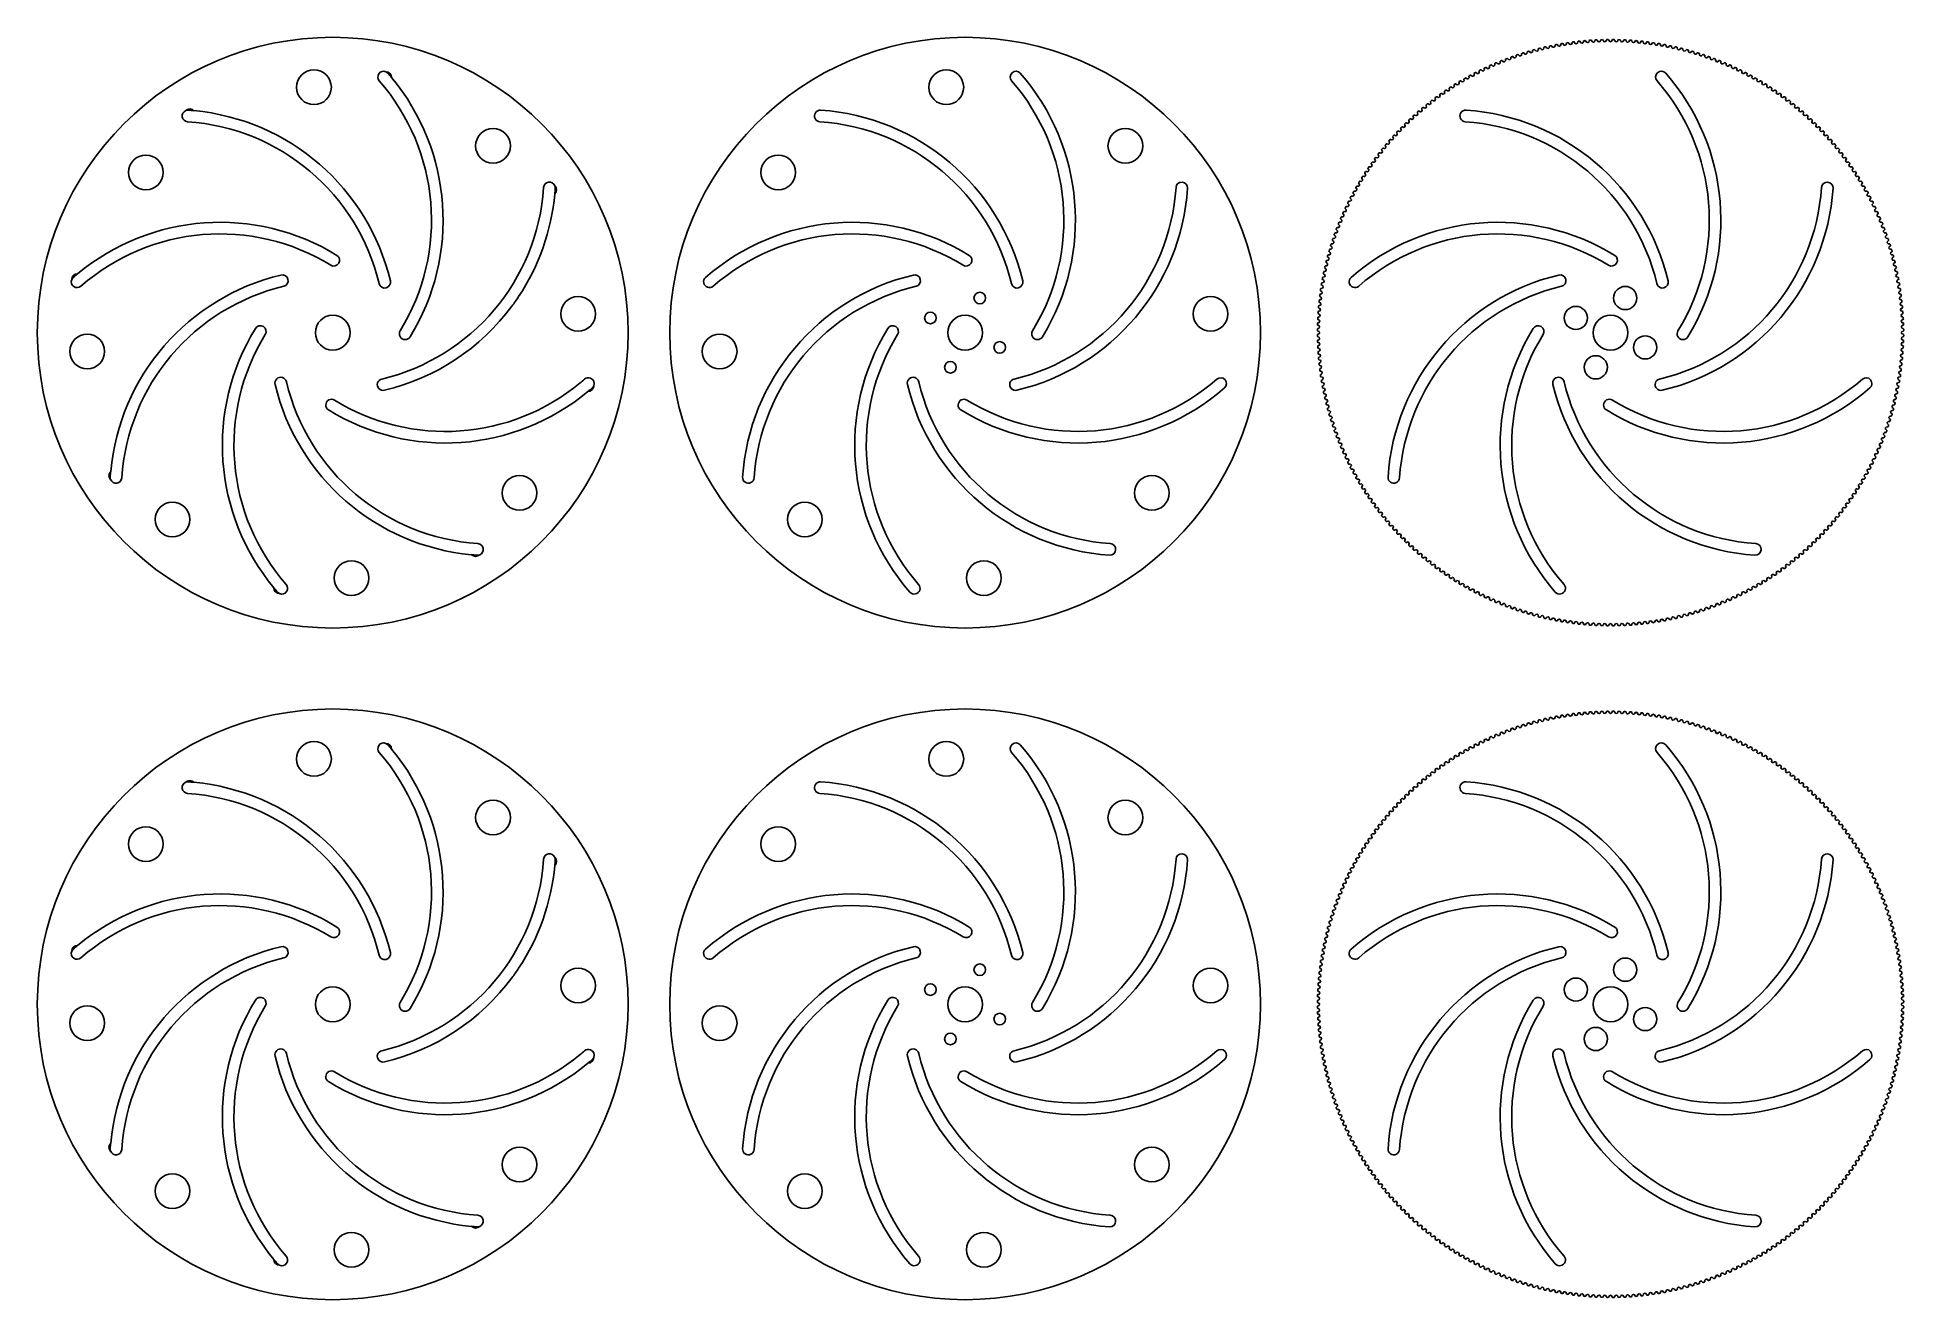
# Model space of a CAD drawing. Header units: millimetres. Extents: x 13 to 657, y -435 to 1.
import ezdxf

# ---------------------------------------------------------------- set-up
doc = ezdxf.new("R2010")
doc.units = ezdxf.units.MM
doc.layers.get('0').update_dxf_attribs({"color": 253, "lineweight": 70, "true_color": 0x8faf8f})

msp = doc.modelspace()

# ---------------------------------------------------------------- linework, layer by layer
at = {"color": 98, "lineweight": -3, "true_color": 0x054805, "extrusion": (1.39028e-16, -2.13483e-16, -1)}
for centre in [(-114.91, -101.41), (-333.26, -101.41), (-114.91, -333.37), (-333.26, -333.37)]:
    msp.add_circle(centre, 102, dxfattribs=at)
at = {"color": 98, "lineweight": -3, "true_color": 0x054805}
for centre, radius in [((108.43, -16.66), 6), ((326.78, -16.66), 6), ((170.26, -36.9), 6), ((388.61, -36.9), 6), ((50.4, -46.06), 6), ((268.75, -46.06), 6), ((199.66, -94.93), 6), ((338.34, -89.44), 2), ((418.01, -94.93), 6), ((561.21, -89.44), 4), ((114.91, -101.41), 6), ((321.29, -96.33), 2), ((333.26, -101.41), 6), ((544.16, -96.33), 4), ((556.13, -101.41), 6), ((30.16, -107.89), 6), ((248.51, -107.89), 6), ((568.1, -106.49), 4), ((345.23, -106.49), 2), ((551.05, -113.38), 4), ((328.18, -113.38), 2), ((179.42, -156.76), 6), ((397.77, -156.76), 6), ((59.56, -165.92), 6), ((277.91, -165.92), 6), ((121.39, -186.16), 6), ((339.74, -186.16), 6), ((108.43, -248.62), 6), ((326.78, -248.62), 6), ((170.26, -268.86), 6), ((388.61, -268.86), 6), ((50.4, -278.02), 6), ((268.75, -278.02), 6), ((199.66, -326.89), 6), ((338.34, -321.4), 2), ((418.01, -326.89), 6), ((561.21, -321.4), 4), ((114.91, -333.37), 6), ((321.29, -328.29), 2), ((333.26, -333.37), 6), ((544.16, -328.29), 4), ((556.13, -333.37), 6), ((30.16, -339.85), 6), ((248.51, -339.85), 6), ((568.1, -338.45), 4), ((345.23, -338.45), 2), ((551.05, -345.34), 4), ((328.18, -345.34), 2), ((179.42, -388.72), 6), ((397.77, -388.72), 6), ((59.56, -397.88), 6), ((277.91, -397.88), 6), ((121.39, -418.12), 6), ((339.74, -418.12), 6)]:
    msp.add_circle(centre, radius, dxfattribs=at)
for centre, radius, start, end in [((521.16, -6.62), 0.555, 200.84352, 19.65648), ((521.87, -6.37), 0.2, 109.82184, 199.65648), ((556.13, -101.41), 101.23, 109.55316, 109.82184), ((522.32, -6.21), 0.2, 19.71852, 109.55316), ((523.03, -5.95), 0.555, 199.71852, 18.53148), ((523.74, -5.71), 0.2, 108.69684, 198.53148), ((556.13, -101.41), 101.23, 108.42816, 108.69684), ((524.19, -5.56), 0.2, 18.59352, 108.42816), ((524.91, -5.32), 0.555, 198.59352, 17.40648), ((525.63, -5.1), 0.2, 107.57184, 197.40648), ((556.13, -101.41), 101.23, 107.30316, 107.57184), ((526.08, -4.95), 0.2, 17.46852, 107.30316), ((526.8, -4.73), 0.555, 197.46852, 16.28148), ((527.53, -4.51), 0.2, 106.44684, 196.28148), ((556.13, -101.41), 101.23, 106.17816, 106.44684), ((527.98, -4.38), 0.2, 16.34352, 106.17816), ((528.71, -4.17), 0.555, 196.34352, 15.15648), ((529.43, -3.97), 0.2, 105.32184, 195.15648), ((556.13, -101.41), 101.23, 105.05316, 105.32184), ((529.89, -3.85), 0.2, 15.21852, 105.05316), ((530.62, -3.65), 0.555, 195.21852, 14.03148), ((531.35, -3.47), 0.2, 104.19684, 194.03148), ((556.13, -101.41), 101.23, 103.92816, 104.19684), ((531.81, -3.35), 0.2, 14.09352, 103.92816), ((532.54, -3.17), 0.555, 194.09352, 12.90648), ((533.28, -3), 0.2, 103.07184, 192.90648), ((556.13, -101.41), 101.23, 102.80316, 103.07184), ((533.74, -2.89), 0.2, 12.96852, 102.80316), ((534.48, -2.72), 0.555, 192.96852, 11.78148), ((535.22, -2.57), 0.2, 101.94684, 191.78148), ((556.13, -101.41), 101.23, 101.67816, 101.94684), ((535.68, -2.47), 0.2, 11.84352, 101.67816), ((536.42, -2.32), 0.555, 191.84352, 10.65648), ((537.16, -2.18), 0.2, 100.82184, 190.65648), ((556.13, -101.41), 101.23, 100.55316, 100.82184), ((537.63, -2.09), 0.2, 10.71852, 100.55316), ((538.37, -1.95), 0.555, 190.71852, 9.53148), ((539.11, -1.82), 0.2, 99.69684, 189.53148), ((556.13, -101.41), 101.23, 99.42816, 99.69684), ((539.58, -1.75), 0.2, 9.59352, 99.42816), ((540.32, -1.62), 0.555, 189.59352, 8.40648), ((541.07, -1.51), 0.2, 98.57184, 188.40648), ((556.13, -101.41), 101.23, 98.30316, 98.57184), ((541.54, -1.44), 0.2, 8.46852, 98.30316), ((542.29, -1.33), 0.555, 188.46852, 7.28148), ((543.04, -1.23), 0.2, 97.44684, 187.28148), ((556.13, -101.41), 101.23, 97.17816, 97.44684), ((543.51, -1.17), 0.2, 7.34352, 97.17816), ((544.25, -1.08), 0.555, 187.34352, 6.15648), ((545.01, -1), 0.2, 96.32184, 186.15648), ((556.13, -101.41), 101.23, 96.05316, 96.32184), ((545.48, -0.94), 0.2, 6.21852, 96.05316), ((546.23, -0.86), 0.555, 186.21852, 5.03148), ((546.98, -0.8), 0.2, 95.19684, 185.03148), ((556.13, -101.41), 101.23, 94.92816, 95.19684), ((547.45, -0.75), 0.2, 5.09352, 94.92816), ((548.2, -0.69), 0.555, 185.09352, 3.90648), ((548.96, -0.64), 0.2, 94.07184, 183.90648), ((556.13, -101.41), 101.23, 93.80316, 94.07184), ((549.43, -0.6), 0.2, 3.96852, 93.80316), ((550.18, -0.55), 0.555, 183.96852, 2.78148), ((550.94, -0.51), 0.2, 92.94684, 182.78148), ((556.13, -101.41), 101.23, 92.67816, 92.94684), ((551.41, -0.49), 0.2, 2.84352, 92.67816), ((552.16, -0.45), 0.555, 182.84352, 1.65648), ((552.92, -0.43), 0.2, 91.82184, 181.65648), ((556.13, -101.41), 101.23, 91.55316, 91.82184), ((553.39, -0.42), 0.2, 1.71852, 91.55316), ((554.15, -0.4), 0.555, 181.71852, 0.53148), ((554.9, -0.39), 0.2, 90.69684, 180.53148), ((556.13, -101.41), 101.23, 90.42816, 90.69684), ((555.38, -0.38), 0.2, 0.59352, 90.42816), ((556.13, -0.38), 0.555, 180.59352, 359.40648), ((556.88, -0.38), 0.2, 89.57184, 179.40648), ((556.13, -101.41), 101.23, 89.30316, 89.57184), ((557.36, -0.39), 0.2, 359.46852, 89.30316), ((558.11, -0.4), 0.555, 179.46852, 358.28148), ((558.87, -0.42), 0.2, 88.44684, 178.28148), ((556.13, -101.41), 101.23, 88.17816, 88.44684), ((559.34, -0.43), 0.2, 358.34352, 88.17816), ((560.1, -0.45), 0.555, 178.34352, 357.15648), ((560.85, -0.49), 0.2, 87.32184, 177.15648), ((556.13, -101.41), 101.23, 87.05316, 87.32184), ((561.32, -0.51), 0.2, 357.21852, 87.05316), ((562.08, -0.55), 0.555, 177.21852, 356.03148), ((562.83, -0.6), 0.2, 86.19684, 176.03148), ((556.13, -101.41), 101.23, 85.92816, 86.19684), ((563.3, -0.64), 0.2, 356.09352, 85.92816), ((564.06, -0.69), 0.555, 176.09352, 354.90648), ((564.81, -0.75), 0.2, 85.07184, 174.90648), ((556.13, -101.41), 101.23, 84.80316, 85.07184), ((565.28, -0.8), 0.2, 354.96852, 84.80316), ((566.03, -0.86), 0.555, 174.96852, 353.78148), ((566.78, -0.94), 0.2, 83.94684, 173.78148), ((556.13, -101.41), 101.23, 83.67816, 83.94684), ((567.25, -1), 0.2, 353.84352, 83.67816), ((568.01, -1.08), 0.555, 173.84352, 352.65648), ((568.75, -1.17), 0.2, 82.82184, 172.65648), ((556.13, -101.41), 101.23, 82.55316, 82.82184), ((569.22, -1.23), 0.2, 352.71852, 82.55316), ((569.97, -1.33), 0.555, 172.71852, 351.53148), ((570.72, -1.44), 0.2, 81.69684, 171.53148), ((556.13, -101.41), 101.23, 81.42816, 81.69684), ((571.19, -1.51), 0.2, 351.59352, 81.42816), ((571.94, -1.62), 0.555, 171.59352, 350.40648), ((572.68, -1.75), 0.2, 80.57184, 170.40648), ((556.13, -101.41), 101.23, 80.30316, 80.57184), ((573.15, -1.82), 0.2, 350.46852, 80.30316), ((573.89, -1.95), 0.555, 170.46852, 349.28148), ((574.63, -2.09), 0.2, 79.44684, 169.28148), ((556.13, -101.41), 101.23, 79.17816, 79.44684), ((575.1, -2.18), 0.2, 349.34352, 79.17816), ((575.84, -2.32), 0.555, 169.34352, 348.15648), ((576.58, -2.47), 0.2, 78.32184, 168.15648), ((556.13, -101.41), 101.23, 78.05316, 78.32184), ((577.04, -2.57), 0.2, 348.21852, 78.05316), ((577.78, -2.72), 0.555, 168.21852, 347.03148), ((578.52, -2.89), 0.2, 77.19684, 167.03148), ((556.13, -101.41), 101.23, 76.92816, 77.19684), ((578.98, -3), 0.2, 347.09352, 76.92816), ((579.72, -3.17), 0.555, 167.09352, 345.90648), ((580.45, -3.35), 0.2, 76.07184, 165.90648), ((556.13, -101.41), 101.23, 75.80316, 76.07184), ((580.91, -3.47), 0.2, 345.96852, 75.80316), ((581.64, -3.65), 0.555, 165.96852, 344.78148), ((582.37, -3.85), 0.2, 74.94684, 164.78148), ((556.13, -101.41), 101.23, 74.67816, 74.94684), ((582.83, -3.97), 0.2, 344.84352, 74.67816), ((583.55, -4.17), 0.555, 164.84352, 343.65648), ((584.28, -4.38), 0.2, 73.82184, 163.65648), ((556.13, -101.41), 101.23, 73.55316, 73.82184), ((584.73, -4.51), 0.2, 343.71852, 73.55316), ((585.46, -4.73), 0.555, 163.71852, 342.53148), ((586.18, -4.95), 0.2, 72.69684, 162.53148), ((556.13, -101.41), 101.23, 72.42816, 72.69684), ((586.63, -5.1), 0.2, 342.59352, 72.42816), ((587.35, -5.32), 0.555, 162.59352, 341.40648), ((588.07, -5.56), 0.2, 71.57184, 161.40648), ((556.13, -101.41), 101.23, 71.30316, 71.57184), ((588.52, -5.71), 0.2, 341.46852, 71.30316), ((589.23, -5.95), 0.555, 161.46852, 340.28148), ((589.94, -6.21), 0.2, 70.44684, 160.28148), ((556.13, -101.41), 101.23, 70.17816, 70.44684), ((590.39, -6.37), 0.2, 340.34352, 70.17816), ((591.1, -6.62), 0.555, 160.34352, 339.15648), ((132.47, -13.14), 2, 67.22288, 221.17745), ((132.47, -13.14), 2, 41.17745, 67.22288), ((133.24, -13.3), 2, 359.82015, 89.77712), ((76.02, -62.52), 77, 39.73109, 41.17745), ((350.82, -13.14), 2, 41.17745, 221.17745), ((294.37, -62.52), 77, 328.41201, 41.17745), ((507.43, -12.9), 0.2, 118.82184, 208.65648), ((556.13, -101.41), 101.23, 118.55316, 118.82184), ((507.84, -12.67), 0.2, 28.71852, 118.55316), ((508.5, -12.31), 0.555, 208.71852, 27.53148), ((509.17, -11.96), 0.2, 117.69684, 207.53148), ((556.13, -101.41), 101.23, 117.42816, 117.69684), ((509.59, -11.74), 0.2, 27.59352, 117.42816), ((510.26, -11.39), 0.555, 207.59352, 26.40648), ((510.94, -11.05), 0.2, 116.57184, 206.40648), ((556.13, -101.41), 101.23, 116.30316, 116.57184), ((511.36, -10.84), 0.2, 26.46852, 116.30316), ((512.04, -10.5), 0.555, 206.46852, 25.28148), ((512.72, -10.18), 0.2, 115.44684, 205.28148), ((556.13, -101.41), 101.23, 115.17816, 115.44684), ((513.15, -9.98), 0.2, 25.34352, 115.17816), ((513.83, -9.66), 0.555, 205.34352, 24.15648), ((514.52, -9.35), 0.2, 114.32184, 204.15648), ((556.13, -101.41), 101.23, 114.05316, 114.32184), ((514.95, -9.15), 0.2, 24.21852, 114.05316), ((515.64, -8.84), 0.555, 204.21852, 23.03148), ((516.34, -8.55), 0.2, 113.19684, 203.03148), ((556.13, -101.41), 101.23, 112.92816, 113.19684), ((516.77, -8.36), 0.2, 23.09352, 112.92816), ((517.47, -8.07), 0.555, 203.09352, 21.90648), ((518.17, -7.79), 0.2, 112.07184, 201.90648), ((556.13, -101.41), 101.23, 111.80316, 112.07184), ((518.61, -7.61), 0.2, 21.96852, 111.80316), ((519.31, -7.33), 0.555, 201.96852, 20.78148), ((520.01, -7.06), 0.2, 110.94684, 200.78148), ((556.13, -101.41), 101.23, 110.67816, 110.94684), ((520.45, -6.89), 0.2, 20.84352, 110.67816), ((573.69, -13.14), 2, 41.17745, 221.17745), ((517.24, -62.52), 77, 328.41201, 41.17745), ((591.81, -6.89), 0.2, 69.32184, 159.15648), ((556.13, -101.41), 101.23, 69.05316, 69.32184), ((592.25, -7.06), 0.2, 339.21852, 69.05316), ((592.95, -7.33), 0.555, 159.21852, 338.03148), ((593.65, -7.61), 0.2, 68.19684, 158.03148), ((556.13, -101.41), 101.23, 67.92816, 68.19684), ((594.09, -7.79), 0.2, 338.09352, 67.92816), ((594.79, -8.07), 0.555, 158.09352, 336.90648), ((595.49, -8.36), 0.2, 67.07184, 156.90648), ((556.13, -101.41), 101.23, 66.80316, 67.07184), ((595.92, -8.55), 0.2, 336.96852, 66.80316), ((596.62, -8.84), 0.555, 156.96852, 335.78148), ((597.31, -9.15), 0.2, 65.94684, 155.78148), ((556.13, -101.41), 101.23, 65.67816, 65.94684), ((597.74, -9.35), 0.2, 335.84352, 65.67816), ((598.43, -9.66), 0.555, 155.84352, 334.65648), ((599.11, -9.98), 0.2, 64.82184, 154.65648), ((556.13, -101.41), 101.23, 64.55316, 64.82184), ((599.54, -10.18), 0.2, 334.71852, 64.55316), ((600.22, -10.5), 0.555, 154.71852, 333.53148), ((600.9, -10.84), 0.2, 63.69684, 153.53148), ((556.13, -101.41), 101.23, 63.42816, 63.69684), ((601.32, -11.05), 0.2, 333.59352, 63.42816), ((602, -11.39), 0.555, 153.59352, 332.40648), ((602.67, -11.74), 0.2, 62.57184, 152.40648), ((556.13, -101.41), 101.23, 62.30316, 62.57184), ((603.09, -11.96), 0.2, 332.46852, 62.30316), ((603.76, -12.31), 0.555, 152.46852, 331.28148), ((604.42, -12.67), 0.2, 61.44684, 151.28148), ((556.13, -101.41), 101.23, 61.17816, 61.44684), ((604.83, -12.9), 0.2, 331.34352, 61.17816), ((76.02, -62.52), 73, 328.41201, 41.17745), ((76.02, -62.52), 77, 328.41201, 39.73109), ((294.37, -62.52), 73, 328.41201, 41.17745), ((497.36, -19.23), 0.2, 125.57184, 215.40648), ((556.13, -101.41), 101.23, 125.30316, 125.57184), ((497.75, -18.96), 0.2, 35.46852, 125.30316), ((498.36, -18.52), 0.555, 215.46852, 34.28148), ((498.98, -18.1), 0.2, 124.44684, 214.28148), ((556.13, -101.41), 101.23, 124.17816, 124.44684), ((499.38, -17.83), 0.2, 34.34352, 124.17816), ((500, -17.4), 0.555, 214.34352, 33.15648), ((500.63, -16.99), 0.2, 123.32184, 213.15648), ((556.13, -101.41), 101.23, 123.05316, 123.32184), ((501.03, -16.73), 0.2, 33.21852, 123.05316), ((501.66, -16.32), 0.555, 213.21852, 32.03148), ((502.3, -15.92), 0.2, 122.19684, 212.03148), ((556.13, -101.41), 101.23, 121.92816, 122.19684), ((502.7, -15.67), 0.2, 32.09352, 121.92816), ((503.34, -15.26), 0.555, 212.09352, 30.90648), ((503.99, -14.88), 0.2, 121.07184, 210.90648), ((556.13, -101.41), 101.23, 120.80316, 121.07184), ((504.39, -14.63), 0.2, 30.96852, 120.80316), ((505.04, -14.24), 0.555, 210.96852, 29.78148), ((505.7, -13.87), 0.2, 119.94684, 209.78148), ((556.13, -101.41), 101.23, 119.67816, 119.94684), ((506.11, -13.63), 0.2, 29.84352, 119.67816), ((506.76, -13.26), 0.555, 209.84352, 28.65648), ((517.24, -62.52), 73, 328.41201, 41.17745), ((605.5, -13.26), 0.555, 151.34352, 330.15648), ((606.15, -13.63), 0.2, 60.32184, 150.15648), ((556.13, -101.41), 101.23, 60.05316, 60.32184), ((606.56, -13.87), 0.2, 330.21852, 60.05316), ((607.22, -14.24), 0.555, 150.21852, 329.03148), ((607.87, -14.63), 0.2, 59.19684, 149.03148), ((556.13, -101.41), 101.23, 58.92816, 59.19684), ((608.92, -15.26), 0.555, 149.09352, 327.90648), ((608.27, -14.88), 0.2, 329.09352, 58.92816), ((609.56, -15.67), 0.2, 58.07184, 147.90648), ((556.13, -101.41), 101.23, 57.80316, 58.07184), ((610.6, -16.32), 0.555, 147.96852, 326.78148), ((609.96, -15.92), 0.2, 327.96852, 57.80316), ((611.23, -16.73), 0.2, 56.94684, 146.78148), ((556.13, -101.41), 101.23, 56.67816, 56.94684), ((612.26, -17.4), 0.555, 146.84352, 325.65648), ((611.63, -16.99), 0.2, 326.84352, 56.67816), ((612.88, -17.83), 0.2, 55.82184, 145.65648), ((556.13, -101.41), 101.23, 55.55316, 55.82184), ((613.9, -18.52), 0.555, 145.71852, 324.53148), ((613.28, -18.1), 0.2, 325.71852, 55.55316), ((614.51, -18.96), 0.2, 54.69684, 144.53148), ((556.13, -101.41), 101.23, 54.42816, 54.69684), ((614.9, -19.23), 0.2, 324.59352, 54.42816), ((64.91, -26.58), 2, 112.22288, 266.17745), ((65.56, -26.15), 2, 44.82015, 134.77712), ((64.91, -26.58), 2, 86.17745, 112.22288), ((59.91, -101.41), 77, 84.73109, 86.17745), ((59.91, -101.41), 77, 13.41201, 84.73109), ((283.26, -26.58), 2, 86.17745, 266.17745), ((278.26, -101.41), 77, 13.41201, 86.17745), ((489.02, -25.89), 0.555, 222.21852, 41.03148), ((489.59, -25.39), 0.2, 131.19684, 221.03148), ((556.13, -101.41), 101.23, 130.92816, 131.19684), ((489.94, -25.08), 0.2, 41.09352, 130.92816), ((490.51, -24.58), 0.555, 221.09352, 39.90648), ((491.09, -24.1), 0.2, 130.07184, 219.90648), ((556.13, -101.41), 101.23, 129.80316, 130.07184), ((491.46, -23.79), 0.2, 39.96852, 129.80316), ((492.03, -23.31), 0.555, 219.96852, 38.78148), ((492.62, -22.84), 0.2, 128.94684, 218.78148), ((556.13, -101.41), 101.23, 128.67816, 128.94684), ((492.99, -22.54), 0.2, 38.84352, 128.67816), ((493.58, -22.07), 0.555, 218.84352, 37.65648), ((494.18, -21.61), 0.2, 127.82184, 217.65648), ((556.13, -101.41), 101.23, 127.55316, 127.82184), ((494.55, -21.32), 0.2, 37.71852, 127.55316), ((495.15, -20.85), 0.555, 217.71852, 36.53148), ((495.76, -20.4), 0.2, 126.69684, 216.53148), ((556.13, -101.41), 101.23, 126.42816, 126.69684), ((496.14, -20.12), 0.2, 36.59352, 126.42816), ((496.74, -19.67), 0.555, 216.59352, 35.40648), ((506.13, -26.58), 2, 86.17745, 266.17745), ((501.13, -101.41), 77, 13.41201, 86.17745), ((615.52, -19.67), 0.555, 144.59352, 323.40648), ((616.12, -20.12), 0.2, 53.57184, 143.40648), ((556.13, -101.41), 101.23, 53.30316, 53.57184), ((617.11, -20.85), 0.555, 143.46852, 322.28148), ((616.5, -20.4), 0.2, 323.46852, 53.30316), ((617.71, -21.32), 0.2, 52.44684, 142.28148), ((556.13, -101.41), 101.23, 52.17816, 52.44684), ((618.68, -22.07), 0.555, 142.34352, 321.15648), ((618.08, -21.61), 0.2, 322.34352, 52.17816), ((619.27, -22.54), 0.2, 51.32184, 141.15648), ((556.13, -101.41), 101.23, 51.05316, 51.32184), ((620.23, -23.31), 0.555, 141.21852, 320.03148), ((619.64, -22.84), 0.2, 321.21852, 51.05316), ((620.8, -23.79), 0.2, 50.19684, 140.03148), ((556.13, -101.41), 101.23, 49.92816, 50.19684), ((621.75, -24.58), 0.555, 140.09352, 318.90648), ((621.17, -24.1), 0.2, 320.09352, 49.92816), ((622.32, -25.08), 0.2, 49.07184, 138.90648), ((556.13, -101.41), 101.23, 48.80316, 49.07184), ((623.24, -25.89), 0.555, 138.96852, 317.78148), ((622.67, -25.39), 0.2, 318.96852, 48.80316), ((59.91, -101.41), 73, 13.41201, 86.17745), ((278.26, -101.41), 73, 13.41201, 86.17745), ((482.46, -32.28), 0.2, 136.82184, 226.65648), ((556.13, -101.41), 101.23, 136.55316, 136.82184), ((482.78, -31.93), 0.2, 46.71852, 136.55316), ((483.3, -31.38), 0.555, 226.71852, 45.53148), ((483.83, -30.85), 0.2, 135.69684, 225.53148), ((556.13, -101.41), 101.23, 135.42816, 135.69684), ((484.16, -30.51), 0.2, 45.59352, 135.42816), ((484.69, -29.97), 0.555, 225.59352, 44.40648), ((485.23, -29.44), 0.2, 134.57184, 224.40648), ((556.13, -101.41), 101.23, 134.30316, 134.57184), ((485.57, -29.11), 0.2, 44.46852, 134.30316), ((486.1, -28.58), 0.555, 224.46852, 43.28148), ((486.65, -28.06), 0.2, 133.44684, 223.28148), ((556.13, -101.41), 101.23, 133.17816, 133.44684), ((487, -27.74), 0.2, 43.34352, 133.17816), ((487.55, -27.22), 0.555, 223.34352, 42.15648), ((488.11, -26.71), 0.2, 132.32184, 222.15648), ((556.13, -101.41), 101.23, 132.05316, 132.32184), ((488.46, -26.39), 0.2, 42.21852, 132.05316), ((501.13, -101.41), 73, 13.41201, 86.17745), ((623.8, -26.39), 0.2, 47.94684, 137.78148), ((556.13, -101.41), 101.23, 47.67816, 47.94684), ((624.71, -27.22), 0.555, 137.84352, 316.65648), ((624.15, -26.71), 0.2, 317.84352, 47.67816), ((625.26, -27.74), 0.2, 46.82184, 136.65648), ((556.13, -101.41), 101.23, 46.55316, 46.82184), ((626.16, -28.58), 0.555, 136.71852, 315.53148), ((625.61, -28.06), 0.2, 316.71852, 46.55316), ((626.69, -29.11), 0.2, 45.69684, 135.53148), ((556.13, -101.41), 101.23, 45.42816, 45.69684), ((627.57, -29.97), 0.555, 135.59352, 314.40648), ((627.03, -29.44), 0.2, 315.59352, 45.42816), ((628.1, -30.51), 0.2, 44.57184, 134.40648), ((556.13, -101.41), 101.23, 44.30316, 44.57184), ((628.96, -31.38), 0.555, 134.46852, 313.28148), ((628.43, -30.85), 0.2, 314.46852, 44.30316), ((629.48, -31.93), 0.2, 43.44684, 133.28148), ((556.13, -101.41), 101.23, 43.17816, 43.44684), ((629.8, -32.28), 0.2, 313.34352, 43.17816), ((476.79, -38.86), 0.555, 232.34352, 51.15648), ((477.26, -38.27), 0.2, 141.32184, 231.15648), ((556.13, -101.41), 101.23, 141.05316, 141.32184), ((477.56, -37.9), 0.2, 51.21852, 141.05316), ((478.03, -37.31), 0.555, 231.21852, 50.03148), ((478.51, -36.74), 0.2, 140.19684, 230.03148), ((556.13, -101.41), 101.23, 139.92816, 140.19684), ((478.82, -36.37), 0.2, 50.09352, 139.92816), ((479.3, -35.79), 0.555, 230.09352, 48.90648), ((479.8, -35.22), 0.2, 139.07184, 228.90648), ((556.13, -101.41), 101.23, 138.80316, 139.07184), ((480.11, -34.87), 0.2, 48.96852, 138.80316), ((480.61, -34.3), 0.555, 228.96852, 47.78148), ((481.11, -33.74), 0.2, 137.94684, 227.78148), ((556.13, -101.41), 101.23, 137.67816, 137.94684), ((481.43, -33.39), 0.2, 47.84352, 137.67816), ((481.94, -32.83), 0.555, 227.84352, 46.65648), ((630.32, -32.83), 0.555, 133.34352, 312.15648), ((630.83, -33.39), 0.2, 42.32184, 132.15648), ((556.13, -101.41), 101.23, 42.05316, 42.32184), ((631.65, -34.3), 0.555, 132.21852, 311.03148), ((631.15, -33.74), 0.2, 312.21852, 42.05316), ((632.15, -34.87), 0.2, 41.19684, 131.03148), ((556.13, -101.41), 101.23, 40.92816, 41.19684), ((632.96, -35.79), 0.555, 131.09352, 309.90648), ((632.46, -35.22), 0.2, 311.09352, 40.92816), ((633.44, -36.37), 0.2, 40.07184, 129.90648), ((556.13, -101.41), 101.23, 39.80316, 40.07184), ((634.23, -37.31), 0.555, 129.96852, 308.78148), ((633.75, -36.74), 0.2, 309.96852, 39.80316), ((634.7, -37.9), 0.2, 38.94684, 128.78148), ((556.13, -101.41), 101.23, 38.67816, 38.94684), ((635.47, -38.86), 0.555, 128.84352, 307.65648), ((635, -38.27), 0.2, 308.84352, 38.67816), ((472.12, -45.28), 0.555, 236.84352, 55.65648), ((472.55, -44.66), 0.2, 145.82184, 235.65648), ((556.13, -101.41), 101.23, 145.55316, 145.82184), ((472.82, -44.26), 0.2, 55.71852, 145.55316), ((473.24, -43.64), 0.555, 235.71852, 54.53148), ((473.68, -43.03), 0.2, 144.69684, 234.53148), ((556.13, -101.41), 101.23, 144.42816, 144.69684), ((473.95, -42.64), 0.2, 54.59352, 144.42816), ((474.39, -42.02), 0.555, 234.59352, 53.40648), ((474.84, -41.42), 0.2, 143.57184, 233.40648), ((556.13, -101.41), 101.23, 143.30316, 143.57184), ((475.12, -41.04), 0.2, 53.46852, 143.30316), ((475.57, -40.43), 0.555, 233.46852, 52.28148), ((476.04, -39.83), 0.2, 142.44684, 232.28148), ((556.13, -101.41), 101.23, 142.17816, 142.44684), ((476.33, -39.46), 0.2, 52.34352, 142.17816), ((635.93, -39.46), 0.2, 37.82184, 127.65648), ((556.13, -101.41), 101.23, 37.55316, 37.82184), ((636.69, -40.43), 0.555, 127.71852, 306.53148), ((636.22, -39.83), 0.2, 307.71852, 37.55316), ((637.14, -41.04), 0.2, 36.69684, 126.53148), ((556.13, -101.41), 101.23, 36.42816, 36.69684), ((637.87, -42.02), 0.555, 126.59352, 305.40648), ((637.42, -41.42), 0.2, 306.59352, 36.42816), ((638.31, -42.64), 0.2, 35.57184, 125.40648), ((639.02, -43.64), 0.555, 125.46852, 304.28148), ((556.13, -101.41), 101.23, 35.30316, 35.57184), ((638.58, -43.03), 0.2, 305.46852, 35.30316), ((639.44, -44.26), 0.2, 34.44684, 124.28148), ((640.14, -45.28), 0.555, 124.34352, 303.15648), ((556.13, -101.41), 101.23, 34.17816, 34.44684), ((639.71, -44.66), 0.2, 304.34352, 34.17816), ((114.91, -46.41), 73, 283.41201, 356.17745), ((189.74, -51.41), 2, 22.22288, 176.17745), ((190.17, -52.06), 2, 314.82015, 44.77712), ((114.91, -46.41), 77, 354.73109, 356.17745), ((189.74, -51.41), 2, 356.17745, 22.22288), ((333.26, -46.41), 73, 283.41201, 356.17745), ((333.26, -46.41), 77, 283.41201, 356.17745), ((408.09, -51.41), 2, 356.17745, 176.17745), ((468.35, -51.39), 0.2, 150.32184, 240.15648), ((556.13, -101.41), 101.23, 150.05316, 150.32184), ((468.59, -50.98), 0.2, 60.21852, 150.05316), ((468.96, -50.32), 0.555, 240.21852, 59.03148), ((469.35, -49.67), 0.2, 149.19684, 239.03148), ((556.13, -101.41), 101.23, 148.92816, 149.19684), ((469.6, -49.27), 0.2, 59.09352, 148.92816), ((469.98, -48.62), 0.555, 239.09352, 57.90648), ((470.39, -47.98), 0.2, 148.07184, 237.90648), ((556.13, -101.41), 101.23, 147.80316, 148.07184), ((470.64, -47.58), 0.2, 57.96852, 147.80316), ((471.04, -46.94), 0.555, 237.96852, 56.78148), ((471.45, -46.31), 0.2, 146.94684, 236.78148), ((556.13, -101.41), 101.23, 146.67816, 146.94684), ((471.71, -45.91), 0.2, 56.84352, 146.67816), ((556.13, -46.41), 73, 283.41201, 356.17745), ((556.13, -46.41), 77, 283.41201, 356.17745), ((630.96, -51.41), 2, 356.17745, 176.17745), ((640.55, -45.91), 0.2, 33.32184, 123.15648), ((641.22, -46.94), 0.555, 123.21852, 302.03148), ((556.13, -101.41), 101.23, 33.05316, 33.32184), ((640.81, -46.31), 0.2, 303.21852, 33.05316), ((641.62, -47.58), 0.2, 32.19684, 122.03148), ((642.28, -48.62), 0.555, 122.09352, 300.90648), ((556.13, -101.41), 101.23, 31.92816, 32.19684), ((641.87, -47.98), 0.2, 302.09352, 31.92816), ((642.66, -49.27), 0.2, 31.07184, 120.90648), ((643.3, -50.32), 0.555, 120.96852, 299.78148), ((556.13, -101.41), 101.23, 30.80316, 31.07184), ((642.91, -49.67), 0.2, 300.96852, 30.80316), ((643.67, -50.98), 0.2, 29.94684, 119.78148), ((556.13, -101.41), 101.23, 29.67816, 29.94684), ((643.91, -51.39), 0.2, 299.84352, 29.67816), ((114.91, -46.41), 77, 326.47967, 354.73109), ((556.13, -101.41), 101.23, 154.55316, 154.82184), ((464.9, -58), 0.2, 64.71852, 154.55316), ((465.22, -57.32), 0.555, 244.71852, 63.53148), ((465.56, -56.64), 0.2, 153.69684, 243.53148), ((556.13, -101.41), 101.23, 153.42816, 153.69684), ((465.77, -56.22), 0.2, 63.59352, 153.42816), ((466.11, -55.54), 0.555, 243.59352, 62.40648), ((466.46, -54.87), 0.2, 152.57184, 242.40648), ((556.13, -101.41), 101.23, 152.30316, 152.57184), ((466.68, -54.45), 0.2, 62.46852, 152.30316), ((467.03, -53.78), 0.555, 242.46852, 61.28148), ((467.39, -53.12), 0.2, 151.44684, 241.28148), ((556.13, -101.41), 101.23, 151.17816, 151.44684), ((467.62, -52.71), 0.2, 61.34352, 151.17816), ((467.98, -52.04), 0.555, 241.34352, 60.15648), ((644.28, -52.04), 0.555, 119.84352, 298.65648), ((644.64, -52.71), 0.2, 28.82184, 118.65648), ((645.23, -53.78), 0.555, 118.71852, 297.53148), ((556.13, -101.41), 101.23, 28.55316, 28.82184), ((644.87, -53.12), 0.2, 298.71852, 28.55316), ((645.58, -54.45), 0.2, 27.69684, 117.53148), ((646.15, -55.54), 0.555, 117.59352, 296.40648), ((556.13, -101.41), 101.23, 27.42816, 27.69684), ((645.8, -54.87), 0.2, 297.59352, 27.42816), ((646.49, -56.22), 0.2, 26.57184, 116.40648), ((647.04, -57.32), 0.555, 116.46852, 295.28148), ((556.13, -101.41), 101.23, 26.30316, 26.57184), ((646.7, -56.64), 0.2, 296.46852, 26.30316), ((647.36, -58), 0.2, 25.44684, 115.28148), ((556.13, -101.41), 101.23, 25.17816, 25.44684), ((76.02, -140.3), 77, 58.41201, 129.73109), ((294.37, -140.3), 77, 58.41201, 131.17745), ((462.05, -64.59), 0.555, 249.21852, 68.03148), ((462.33, -63.89), 0.2, 158.19684, 248.03148), ((556.13, -101.41), 101.23, 157.92816, 158.19684), ((462.51, -63.45), 0.2, 68.09352, 157.92816), ((462.79, -62.75), 0.555, 248.09352, 66.90648), ((463.08, -62.05), 0.2, 157.07184, 246.90648), ((556.13, -101.41), 101.23, 156.80316, 157.07184), ((463.27, -61.62), 0.2, 66.96852, 156.80316), ((463.56, -60.92), 0.555, 246.96852, 65.78148), ((463.87, -60.23), 0.2, 155.94684, 245.78148), ((556.13, -101.41), 101.23, 155.67816, 155.94684), ((464.07, -59.8), 0.2, 65.84352, 155.67816), ((464.38, -59.11), 0.555, 245.84352, 64.65648), ((464.7, -58.43), 0.2, 154.82184, 244.65648), ((517.24, -140.3), 77, 58.41201, 131.17745), ((647.88, -59.11), 0.555, 115.34352, 294.15648), ((647.56, -58.43), 0.2, 295.34352, 25.17816), ((648.19, -59.8), 0.2, 24.32184, 114.15648), ((648.7, -60.92), 0.555, 114.21852, 293.03148), ((556.13, -101.41), 101.23, 24.05316, 24.32184), ((648.39, -60.23), 0.2, 294.21852, 24.05316), ((648.99, -61.62), 0.2, 23.19684, 113.03148), ((649.47, -62.75), 0.555, 113.09352, 291.90648), ((556.13, -101.41), 101.23, 22.92816, 23.19684), ((649.18, -62.05), 0.2, 293.09352, 22.92816), ((650.21, -64.59), 0.555, 111.96852, 290.78148), ((649.75, -63.45), 0.2, 22.07184, 111.90648), ((556.13, -101.41), 101.23, 21.80316, 22.07184), ((649.93, -63.89), 0.2, 291.96852, 21.80316), ((76.02, -140.3), 73, 58.41201, 131.17745), ((294.37, -140.3), 73, 58.41201, 131.17745), ((556.13, -101.41), 101.23, 162.42816, 162.69684), ((459.82, -70.91), 0.2, 72.59352, 162.42816), ((460.04, -70.19), 0.555, 252.59352, 71.40648), ((460.28, -69.47), 0.2, 161.57184, 251.40648), ((556.13, -101.41), 101.23, 161.30316, 161.57184), ((460.43, -69.02), 0.2, 71.46852, 161.30316), ((460.67, -68.31), 0.555, 251.46852, 70.28148), ((460.93, -67.6), 0.2, 160.44684, 250.28148), ((556.13, -101.41), 101.23, 160.17816, 160.44684), ((461.09, -67.15), 0.2, 70.34352, 160.17816), ((461.34, -66.44), 0.555, 250.34352, 69.15648), ((461.61, -65.73), 0.2, 159.32184, 249.15648), ((556.13, -101.41), 101.23, 159.05316, 159.32184), ((461.78, -65.29), 0.2, 69.21852, 159.05316), ((517.24, -140.3), 73, 58.41201, 131.17745), ((650.92, -66.44), 0.555, 110.84352, 289.65648), ((650.48, -65.29), 0.2, 20.94684, 110.78148), ((556.13, -101.41), 101.23, 20.67816, 20.94684), ((650.65, -65.73), 0.2, 290.84352, 20.67816), ((651.59, -68.31), 0.555, 109.71852, 288.53148), ((651.17, -67.15), 0.2, 19.82184, 109.65648), ((556.13, -101.41), 101.23, 19.55316, 19.82184), ((651.33, -67.6), 0.2, 289.71852, 19.55316), ((652.22, -70.19), 0.555, 108.59352, 287.40648), ((651.83, -69.02), 0.2, 18.69684, 108.53148), ((556.13, -101.41), 101.23, 18.42816, 18.69684), ((651.98, -69.47), 0.2, 288.59352, 18.42816), ((652.44, -70.91), 0.2, 17.57184, 107.40648), ((556.13, -101.41), 101.23, 17.30316, 17.57184), ((115.3, -76.41), 2, 238.41201, 58.41201), ((333.65, -76.41), 2, 238.41201, 58.41201), ((457.89, -77.82), 0.555, 257.09352, 75.90648), ((458.07, -77.09), 0.2, 166.07184, 255.90648), ((556.13, -101.41), 101.23, 165.80316, 166.07184), ((458.19, -76.63), 0.2, 75.96852, 165.80316), ((458.37, -75.9), 0.555, 255.96852, 74.78148), ((556.13, -101.41), 101.23, 164.67816, 164.94684), ((458.57, -75.17), 0.2, 164.94684, 254.78148), ((458.69, -74.71), 0.2, 74.84352, 164.67816), ((458.89, -73.99), 0.555, 254.84352, 73.65648), ((459.1, -73.26), 0.2, 163.82184, 253.65648), ((556.13, -101.41), 101.23, 163.55316, 163.82184), ((459.23, -72.81), 0.2, 73.71852, 163.55316), ((459.45, -72.08), 0.555, 253.71852, 72.53148), ((459.67, -71.36), 0.2, 162.69684, 252.53148), ((556.52, -76.41), 2, 238.41201, 58.41201), ((652.81, -72.08), 0.555, 107.46852, 286.28148), ((652.59, -71.36), 0.2, 287.46852, 17.30316), ((653.37, -73.99), 0.555, 106.34352, 285.15648), ((653.03, -72.81), 0.2, 16.44684, 106.28148), ((653.16, -73.26), 0.2, 286.34352, 16.17816), ((556.13, -101.41), 101.23, 16.17816, 16.44684), ((653.89, -75.9), 0.555, 105.21852, 284.03148), ((653.57, -74.71), 0.2, 15.32184, 105.15648), ((653.69, -75.17), 0.2, 285.21852, 15.05316), ((556.13, -101.41), 101.23, 15.05316, 15.32184), ((654.37, -77.82), 0.555, 104.09352, 282.90648), ((654.07, -76.63), 0.2, 14.19684, 104.03148), ((654.19, -77.09), 0.2, 284.09352, 13.92816), ((556.13, -101.41), 101.23, 13.92816, 14.19684), ((26.64, -83.85), 2, 157.22288, 311.17745), ((26.8, -83.08), 2, 89.82015, 179.77712), ((26.64, -83.85), 2, 131.17745, 157.22288), ((76.02, -140.3), 77, 129.73109, 131.17745), ((114.91, -156.41), 77, 103.41201, 174.73109), ((97.51, -83.46), 2, 283.41201, 103.41201), ((132.86, -84.01), 2, 193.41201, 13.41201), ((244.99, -83.85), 2, 131.17745, 311.17745), ((333.26, -156.41), 77, 103.41201, 176.17745), ((315.86, -83.46), 2, 283.41201, 103.41201), ((351.21, -84.01), 2, 193.41201, 13.41201), ((456.67, -83.65), 0.555, 260.46852, 79.28148), ((556.13, -101.41), 101.23, 169.17816, 169.44684), ((456.81, -82.91), 0.2, 169.44684, 259.28148), ((456.9, -82.44), 0.2, 79.34352, 169.17816), ((457.04, -81.7), 0.555, 259.34352, 78.15648), ((457.19, -80.96), 0.2, 168.32184, 258.15648), ((556.13, -101.41), 101.23, 168.05316, 168.32184), ((457.29, -80.5), 0.2, 78.21852, 168.05316), ((457.44, -79.76), 0.555, 258.21852, 77.03148), ((457.61, -79.02), 0.2, 167.19684, 257.03148), ((556.13, -101.41), 101.23, 166.92816, 167.19684), ((457.72, -78.56), 0.2, 77.09352, 166.92816), ((467.86, -83.85), 2, 131.17745, 311.17745), ((556.13, -156.41), 77, 103.41201, 176.17745), ((538.73, -83.46), 2, 283.41201, 103.41201), ((574.08, -84.01), 2, 193.41201, 13.41201), ((654.82, -79.76), 0.555, 102.96852, 281.78148), ((654.54, -78.56), 0.2, 13.07184, 102.90648), ((655.22, -81.7), 0.555, 101.84352, 280.65648), ((654.65, -79.02), 0.2, 282.96852, 12.80316), ((556.13, -101.41), 101.23, 12.80316, 13.07184), ((654.97, -80.5), 0.2, 11.94684, 101.78148), ((655.59, -83.65), 0.555, 100.71852, 279.53148), ((655.07, -80.96), 0.2, 281.84352, 11.67816), ((556.13, -101.41), 101.23, 11.67816, 11.94684), ((655.36, -82.44), 0.2, 10.82184, 100.65648), ((655.45, -82.91), 0.2, 280.71852, 10.55316), ((556.13, -101.41), 101.23, 10.55316, 10.82184), ((114.91, -156.41), 73, 103.41201, 176.17745), ((114.91, -46.41), 77, 323.5028, 326.47967), ((333.26, -156.41), 73, 103.41201, 176.17745), ((455.72, -90.29), 0.2, 83.84352, 173.67816), ((556.13, -101.41), 101.23, 172.55316, 172.82184), ((455.89, -88.79), 0.2, 172.82184, 262.65648), ((455.8, -89.53), 0.555, 263.84352, 82.65648), ((455.95, -88.32), 0.2, 82.71852, 172.55316), ((556.13, -101.41), 101.23, 171.42816, 171.69684), ((456.16, -86.82), 0.2, 171.69684, 261.53148), ((456.05, -87.57), 0.555, 262.71852, 81.53148), ((456.23, -86.35), 0.2, 81.59352, 171.42816), ((456.34, -85.6), 0.555, 261.59352, 80.40648), ((556.13, -101.41), 101.23, 170.30316, 170.57184), ((456.47, -84.86), 0.2, 170.57184, 260.40648), ((456.54, -84.39), 0.2, 80.46852, 170.30316), ((556.13, -156.41), 73, 103.41201, 176.17745), ((655.92, -85.6), 0.555, 99.59352, 278.40648), ((656.21, -87.57), 0.555, 98.46852, 277.28148), ((655.72, -84.39), 0.2, 9.69684, 99.53148), ((655.79, -84.86), 0.2, 279.59352, 9.42816), ((556.13, -101.41), 101.23, 9.42816, 9.69684), ((656.46, -89.53), 0.555, 97.34352, 276.15648), ((656.03, -86.35), 0.2, 8.57184, 98.40648), ((656.1, -86.82), 0.2, 278.46852, 8.30316), ((556.13, -101.41), 101.23, 8.30316, 8.57184), ((656.31, -88.32), 0.2, 7.44684, 97.28148), ((656.37, -88.79), 0.2, 277.34352, 7.17816), ((556.13, -101.41), 101.23, 7.17816, 7.44684), ((656.54, -90.29), 0.2, 6.32184, 96.15648), ((114.91, -46.41), 77, 283.41201, 323.5028), ((556.13, -101.41), 101.23, 177.05316, 177.32184), ((455.23, -96.22), 0.2, 87.21852, 177.05316), ((556.13, -101.41), 101.23, 175.92816, 176.19684), ((455.32, -94.71), 0.2, 176.19684, 266.03148), ((455.36, -94.24), 0.2, 86.09352, 175.92816), ((455.27, -95.46), 0.555, 267.21852, 86.03148), ((455.47, -92.73), 0.2, 175.07184, 264.90648), ((556.13, -101.41), 101.23, 174.80316, 175.07184), ((455.52, -92.26), 0.2, 84.96852, 174.80316), ((455.41, -93.48), 0.555, 266.09352, 84.90648), ((455.66, -90.76), 0.2, 173.94684, 263.78148), ((556.13, -101.41), 101.23, 173.67816, 173.94684), ((455.58, -91.51), 0.555, 264.96852, 83.78148), ((656.68, -91.51), 0.555, 96.21852, 275.03148), ((656.85, -93.48), 0.555, 95.09352, 273.90648), ((656.99, -95.46), 0.555, 93.96852, 272.78148), ((656.6, -90.76), 0.2, 276.21852, 6.05316), ((656.74, -92.26), 0.2, 5.19684, 95.03148), ((556.13, -101.41), 101.23, 6.05316, 6.32184), ((656.79, -92.73), 0.2, 275.09352, 4.92816), ((656.9, -94.24), 0.2, 4.07184, 93.90648), ((556.13, -101.41), 101.23, 4.92816, 5.19684), ((656.94, -94.71), 0.2, 273.96852, 3.80316), ((657.03, -96.22), 0.2, 2.94684, 92.78148), ((556.13, -101.41), 101.23, 3.80316, 4.07184), ((556.13, -101.41), 101.23, 2.67816, 2.94684), ((153.8, -140.3), 77, 148.41201, 219.73109), ((153.8, -140.3), 73, 148.41201, 221.17745), ((89.91, -101.02), 2, 328.41201, 148.41201), ((139.91, -101.8), 2, 148.41201, 328.41201), ((372.15, -140.3), 77, 148.41201, 221.17745), ((372.15, -140.3), 73, 148.41201, 221.17745), ((308.26, -101.02), 2, 328.41201, 148.41201), ((358.26, -101.8), 2, 148.41201, 328.41201), ((556.13, -101.41), 101.23, 179.30316, 179.57184), ((455.1, -100.66), 0.2, 179.57184, 269.40648), ((455.1, -102.16), 0.2, 90.59352, 180.42816), ((556.13, -101.41), 101.23, 180.42816, 180.69684), ((455.11, -100.18), 0.2, 89.46852, 179.30316), ((455.11, -102.64), 0.2, 180.69684, 270.53148), ((556.13, -101.41), 101.23, 178.17816, 178.44684), ((455.14, -98.67), 0.2, 178.44684, 268.28148), ((455.15, -98.2), 0.2, 88.34352, 178.17816), ((455.21, -96.69), 0.2, 177.32184, 267.15648), ((455.1, -101.41), 0.555, 270.59352, 89.40648), ((455.12, -99.43), 0.555, 269.46852, 88.28148), ((455.12, -103.39), 0.555, 271.71852, 90.53148), ((455.17, -97.44), 0.555, 268.34352, 87.15648), ((595.02, -140.3), 77, 148.41201, 221.17745), ((595.02, -140.3), 73, 148.41201, 221.17745), ((531.13, -101.02), 2, 328.41201, 148.41201), ((581.13, -101.8), 2, 148.41201, 328.41201), ((657.09, -97.44), 0.555, 92.84352, 271.65648), ((657.14, -99.43), 0.555, 91.71852, 270.53148), ((657.14, -103.39), 0.555, 89.46852, 268.28148), ((657.16, -101.41), 0.555, 90.59352, 269.40648), ((657.05, -96.69), 0.2, 272.84352, 2.67816), ((657.11, -98.2), 0.2, 1.82184, 91.65648), ((657.12, -98.67), 0.2, 271.71852, 1.55316), ((657.15, -100.18), 0.2, 0.69684, 90.53148), ((657.15, -102.64), 0.2, 269.46852, 359.30316), ((657.16, -100.66), 0.2, 270.59352, 0.42816), ((657.16, -102.16), 0.2, 359.57184, 89.40648), ((556.13, -101.41), 101.23, 1.55316, 1.82184), ((556.13, -101.41), 101.23, 0.42816, 0.69684), ((556.13, -101.41), 101.23, 359.30316, 359.57184), ((455.14, -104.15), 0.2, 91.71852, 181.55316), ((556.13, -101.41), 101.23, 181.55316, 181.82184), ((455.15, -104.62), 0.2, 181.82184, 271.65648), ((455.21, -106.13), 0.2, 92.84352, 182.67816), ((556.13, -101.41), 101.23, 182.67816, 182.94684), ((455.23, -106.6), 0.2, 182.94684, 272.78148), ((455.32, -108.11), 0.2, 93.96852, 183.80316), ((556.13, -101.41), 101.23, 183.80316, 184.07184), ((455.17, -105.38), 0.555, 272.84352, 91.65648), ((455.36, -108.58), 0.2, 184.07184, 273.90648), ((455.27, -107.36), 0.555, 273.96852, 92.78148), ((455.41, -109.34), 0.555, 275.09352, 93.90648), ((656.85, -109.34), 0.555, 86.09352, 264.90648), ((656.99, -107.36), 0.555, 87.21852, 266.03148), ((657.09, -105.38), 0.555, 88.34352, 267.15648), ((656.9, -108.58), 0.2, 266.09352, 355.92816), ((656.94, -108.11), 0.2, 356.19684, 86.03148), ((657.03, -106.6), 0.2, 267.21852, 357.05316), ((657.05, -106.13), 0.2, 357.32184, 87.15648), ((657.11, -104.62), 0.2, 268.34352, 358.17816), ((556.13, -101.41), 101.23, 355.92816, 356.19684), ((657.12, -104.15), 0.2, 358.44684, 88.28148), ((556.13, -101.41), 101.23, 357.05316, 357.32184), ((556.13, -101.41), 101.23, 358.17816, 358.44684), ((455.47, -110.09), 0.2, 95.09352, 184.92816), ((556.13, -101.41), 101.23, 184.92816, 185.19684), ((455.52, -110.56), 0.2, 185.19684, 275.03148), ((455.66, -112.06), 0.2, 96.21852, 186.05316), ((556.13, -101.41), 101.23, 186.05316, 186.32184), ((455.72, -112.53), 0.2, 186.32184, 276.15648), ((455.58, -111.31), 0.555, 276.21852, 95.03148), ((455.89, -114.03), 0.2, 97.34352, 187.17816), ((556.13, -101.41), 101.23, 187.17816, 187.44684), ((455.8, -113.29), 0.555, 277.34352, 96.15648), ((455.95, -114.5), 0.2, 187.44684, 277.28148), ((456.16, -116), 0.2, 98.46852, 188.30316), ((456.05, -115.25), 0.555, 278.46852, 97.28148), ((656.21, -115.25), 0.555, 82.71852, 261.53148), ((656.46, -113.29), 0.555, 83.84352, 262.65648), ((656.68, -111.31), 0.555, 84.96852, 263.78148), ((656.1, -116), 0.2, 351.69684, 81.53148), ((656.31, -114.5), 0.2, 262.71852, 352.55316), ((656.37, -114.03), 0.2, 352.82184, 82.65648), ((556.13, -101.41), 101.23, 352.55316, 352.82184), ((656.54, -112.53), 0.2, 263.84352, 353.67816), ((656.6, -112.06), 0.2, 353.94684, 83.78148), ((656.74, -110.56), 0.2, 264.96852, 354.80316), ((556.13, -101.41), 101.23, 353.67816, 353.94684), ((656.79, -110.09), 0.2, 355.07184, 84.90648), ((556.13, -101.41), 101.23, 354.80316, 355.07184), ((96.96, -118.81), 2, 13.41201, 193.41201), ((169.91, -101.41), 77, 193.41201, 264.73109), ((169.91, -101.41), 73, 193.41201, 266.17745), ((153.8, -62.52), 77, 238.41201, 309.73109), ((153.8, -62.52), 73, 238.41201, 309.57739), ((132.31, -119.36), 2, 103.41201, 283.41201), ((153.8, -62.52), 73, 309.57739, 311.17745), ((203.18, -118.97), 2, 67.17985, 131.17745), ((203.02, -119.74), 2, 269.82015, 359.77712), ((153.8, -62.52), 77, 309.73109, 311.17745), ((203.18, -118.97), 2, 337.22288, 67.17985), ((203.18, -118.97), 2, 311.17745, 337.22288), ((315.31, -118.81), 2, 13.41201, 193.41201), ((388.26, -101.41), 77, 193.41201, 266.17745), ((388.26, -101.41), 73, 193.41201, 266.17745), ((372.15, -62.52), 77, 238.41201, 311.17745), ((372.15, -62.52), 73, 238.41201, 311.17745), ((350.66, -119.36), 2, 103.41201, 283.41201), ((421.53, -118.97), 2, 311.17745, 131.17745), ((556.13, -101.41), 101.23, 188.30316, 188.57184), ((456.23, -116.47), 0.2, 188.57184, 278.40648), ((456.34, -117.22), 0.555, 279.59352, 98.40648), ((456.47, -117.96), 0.2, 99.59352, 189.42816), ((556.13, -101.41), 101.23, 189.42816, 189.69684), ((456.54, -118.43), 0.2, 189.69684, 279.53148), ((456.67, -119.17), 0.555, 280.71852, 99.53148), ((456.81, -119.91), 0.2, 100.71852, 190.55316), ((556.13, -101.41), 101.23, 190.55316, 190.82184), ((456.9, -120.38), 0.2, 190.82184, 280.65648), ((457.04, -121.12), 0.555, 281.84352, 100.65648), ((457.19, -121.86), 0.2, 101.84352, 191.67816), ((556.13, -101.41), 101.23, 191.67816, 191.94684), ((457.29, -122.32), 0.2, 191.94684, 281.78148), ((538.18, -118.81), 2, 13.41201, 193.41201), ((611.13, -101.41), 77, 193.41201, 266.17745), ((611.13, -101.41), 73, 193.41201, 266.17745), ((595.02, -62.52), 77, 238.41201, 311.17745), ((595.02, -62.52), 73, 238.41201, 311.17745), ((573.53, -119.36), 2, 103.41201, 283.41201), ((644.4, -118.97), 2, 311.17745, 131.17745), ((655.22, -121.12), 0.555, 79.34352, 258.15648), ((654.97, -122.32), 0.2, 258.21852, 348.05316), ((655.59, -119.17), 0.555, 80.46852, 259.28148), ((655.07, -121.86), 0.2, 348.32184, 78.15648), ((556.13, -101.41), 101.23, 348.05316, 348.32184), ((655.36, -120.38), 0.2, 259.34352, 349.17816), ((655.92, -117.22), 0.555, 81.59352, 260.40648), ((655.45, -119.91), 0.2, 349.44684, 79.28148), ((556.13, -101.41), 101.23, 349.17816, 349.44684), ((655.72, -118.43), 0.2, 260.46852, 350.30316), ((655.79, -117.96), 0.2, 350.57184, 80.40648), ((556.13, -101.41), 101.23, 350.30316, 350.57184), ((656.03, -116.47), 0.2, 261.59352, 351.42816), ((556.13, -101.41), 101.23, 351.42816, 351.69684), ((114.52, -126.41), 2, 58.41201, 238.41201), ((332.87, -126.41), 2, 58.41201, 238.41201), ((457.44, -123.06), 0.555, 282.96852, 101.78148), ((457.61, -123.8), 0.2, 102.96852, 192.80316), ((556.13, -101.41), 101.23, 192.80316, 193.07184), ((457.72, -124.26), 0.2, 193.07184, 282.90648), ((457.89, -125), 0.555, 284.09352, 102.90648), ((458.07, -125.73), 0.2, 104.09352, 193.92816), ((556.13, -101.41), 101.23, 193.92816, 194.19684), ((458.19, -126.19), 0.2, 194.19684, 284.03148), ((458.37, -126.92), 0.555, 285.21852, 104.03148), ((458.57, -127.65), 0.2, 105.21852, 195.05316), ((556.13, -101.41), 101.23, 195.05316, 195.32184), ((458.69, -128.11), 0.2, 195.32184, 285.15648), ((458.89, -128.83), 0.555, 286.34352, 105.15648), ((555.74, -126.41), 2, 58.41201, 238.41201), ((653.37, -128.83), 0.555, 74.84352, 253.65648), ((653.89, -126.92), 0.555, 75.96852, 254.78148), ((653.57, -128.11), 0.2, 254.84352, 344.67816), ((653.69, -127.65), 0.2, 344.94684, 74.78148), ((556.13, -101.41), 101.23, 344.67816, 344.94684), ((654.37, -125), 0.555, 77.09352, 255.90648), ((654.07, -126.19), 0.2, 255.96852, 345.80316), ((654.19, -125.73), 0.2, 346.07184, 75.90648), ((654.82, -123.06), 0.555, 78.21852, 257.03148), ((556.13, -101.41), 101.23, 345.80316, 346.07184), ((654.54, -124.26), 0.2, 257.09352, 346.92816), ((654.65, -123.8), 0.2, 347.19684, 77.03148), ((556.13, -101.41), 101.23, 346.92816, 347.19684), ((459.1, -129.56), 0.2, 106.34352, 196.17816), ((556.13, -101.41), 101.23, 196.17816, 196.44684), ((459.23, -130.01), 0.2, 196.44684, 286.28148), ((459.45, -130.74), 0.555, 287.46852, 106.28148), ((459.67, -131.46), 0.2, 107.46852, 197.30316), ((556.13, -101.41), 101.23, 197.30316, 197.57184), ((459.82, -131.91), 0.2, 197.57184, 287.40648), ((460.04, -132.63), 0.555, 288.59352, 107.40648), ((460.28, -133.35), 0.2, 108.59352, 198.42816), ((556.13, -101.41), 101.23, 198.42816, 198.69684), ((460.43, -133.8), 0.2, 198.69684, 288.53148), ((460.67, -134.51), 0.555, 289.71852, 108.53148), ((460.93, -135.22), 0.2, 109.71852, 199.55316), ((556.13, -101.41), 101.23, 199.55316, 199.82184), ((651.59, -134.51), 0.555, 71.46852, 250.28148), ((556.13, -101.41), 101.23, 340.17816, 340.44684), ((651.33, -135.22), 0.2, 340.44684, 70.28148), ((652.22, -132.63), 0.555, 72.59352, 251.40648), ((651.83, -133.8), 0.2, 251.46852, 341.30316), ((556.13, -101.41), 101.23, 341.30316, 341.57184), ((651.98, -133.35), 0.2, 341.57184, 71.40648), ((652.81, -130.74), 0.555, 73.71852, 252.53148), ((652.44, -131.91), 0.2, 252.59352, 342.42816), ((556.13, -101.41), 101.23, 342.42816, 342.69684), ((652.59, -131.46), 0.2, 342.69684, 72.53148), ((653.03, -130.01), 0.2, 253.71852, 343.55316), ((653.16, -129.56), 0.2, 343.82184, 73.65648), ((556.13, -101.41), 101.23, 343.55316, 343.82184), ((461.09, -135.67), 0.2, 199.82184, 289.65648), ((461.34, -136.38), 0.555, 290.84352, 109.65648), ((461.61, -137.09), 0.2, 110.84352, 200.67816), ((556.13, -101.41), 101.23, 200.67816, 200.94684), ((461.78, -137.53), 0.2, 200.94684, 290.78148), ((462.05, -138.23), 0.555, 291.96852, 110.78148), ((462.33, -138.93), 0.2, 111.96852, 201.80316), ((556.13, -101.41), 101.23, 201.80316, 202.07184), ((462.51, -139.37), 0.2, 202.07184, 291.90648), ((462.79, -140.07), 0.555, 293.09352, 111.90648), ((463.08, -140.77), 0.2, 113.09352, 202.92816), ((556.13, -101.41), 101.23, 202.92816, 203.19684), ((463.27, -141.2), 0.2, 203.19684, 293.03148), ((463.56, -141.9), 0.555, 294.21852, 113.03148), ((648.7, -141.9), 0.555, 66.96852, 245.78148), ((648.99, -141.2), 0.2, 246.96852, 336.80316), ((649.47, -140.07), 0.555, 68.09352, 246.90648), ((556.13, -101.41), 101.23, 336.80316, 337.07184), ((649.18, -140.77), 0.2, 337.07184, 66.90648), ((650.21, -138.23), 0.555, 69.21852, 248.03148), ((649.75, -139.37), 0.2, 248.09352, 337.92816), ((556.13, -101.41), 101.23, 337.92816, 338.19684), ((649.93, -138.93), 0.2, 338.19684, 68.03148), ((650.92, -136.38), 0.555, 70.34352, 249.15648), ((650.48, -137.53), 0.2, 249.21852, 339.05316), ((556.13, -101.41), 101.23, 339.05316, 339.32184), ((650.65, -137.09), 0.2, 339.32184, 69.15648), ((651.17, -135.67), 0.2, 250.34352, 340.17816), ((463.87, -142.59), 0.2, 114.21852, 204.05316), ((556.13, -101.41), 101.23, 204.05316, 204.32184), ((464.07, -143.02), 0.2, 204.32184, 294.15648), ((464.38, -143.71), 0.555, 295.34352, 114.15648), ((464.7, -144.39), 0.2, 115.34352, 205.17816), ((556.13, -101.41), 101.23, 205.17816, 205.44684), ((464.9, -144.82), 0.2, 205.44684, 295.28148), ((465.22, -145.5), 0.555, 296.46852, 115.28148), ((465.56, -146.18), 0.2, 116.46852, 206.30316), ((556.13, -101.41), 101.23, 206.30316, 206.57184), ((465.77, -146.6), 0.2, 206.57184, 296.40648), ((466.11, -147.28), 0.555, 297.59352, 116.40648), ((466.46, -147.95), 0.2, 117.59352, 207.42816), ((556.13, -101.41), 101.23, 207.42816, 207.69684), ((646.15, -147.28), 0.555, 63.59352, 242.40648), ((556.13, -101.41), 101.23, 332.30316, 332.57184), ((645.8, -147.95), 0.2, 332.57184, 62.40648), ((646.49, -146.6), 0.2, 243.59352, 333.42816), ((647.04, -145.5), 0.555, 64.71852, 243.53148), ((556.13, -101.41), 101.23, 333.42816, 333.69684), ((646.7, -146.18), 0.2, 333.69684, 63.53148), ((647.36, -144.82), 0.2, 244.71852, 334.55316), ((647.88, -143.71), 0.555, 65.84352, 244.65648), ((556.13, -101.41), 101.23, 334.55316, 334.82184), ((647.56, -144.39), 0.2, 334.82184, 64.65648), ((648.19, -143.02), 0.2, 245.84352, 335.67816), ((556.13, -101.41), 101.23, 335.67816, 335.94684), ((648.39, -142.59), 0.2, 335.94684, 65.78148), ((39.65, -150.76), 2, 134.82015, 224.77712), ((114.91, -156.41), 77, 174.73109, 176.17745), ((40.08, -151.41), 2, 176.17745, 202.22288), ((40.08, -151.41), 2, 202.22288, 356.17745), ((258.43, -151.41), 2, 176.17745, 356.17745), ((466.68, -148.37), 0.2, 207.69684, 297.53148), ((467.03, -149.04), 0.555, 298.71852, 117.53148), ((467.39, -149.7), 0.2, 118.71852, 208.55316), ((556.13, -101.41), 101.23, 208.55316, 208.82184), ((467.62, -150.11), 0.2, 208.82184, 298.65648), ((467.98, -150.78), 0.555, 299.84352, 118.65648), ((468.35, -151.43), 0.2, 119.84352, 209.67816), ((556.13, -101.41), 101.23, 209.67816, 209.94684), ((468.59, -151.84), 0.2, 209.94684, 299.78148), ((468.96, -152.5), 0.555, 300.96852, 119.78148), ((469.35, -153.15), 0.2, 120.96852, 210.80316), ((556.13, -101.41), 101.23, 210.80316, 211.07184), ((469.6, -153.55), 0.2, 211.07184, 300.90648), ((469.98, -154.2), 0.555, 302.09352, 120.90648), ((481.3, -151.41), 2, 176.17745, 356.17745), ((642.28, -154.2), 0.555, 59.09352, 237.90648), ((642.66, -153.55), 0.2, 239.09352, 328.92816), ((643.3, -152.5), 0.555, 60.21852, 239.03148), ((556.13, -101.41), 101.23, 328.92816, 329.19684), ((642.91, -153.15), 0.2, 329.19684, 59.03148), ((643.67, -151.84), 0.2, 240.21852, 330.05316), ((644.28, -150.78), 0.555, 61.34352, 240.15648), ((556.13, -101.41), 101.23, 330.05316, 330.32184), ((643.91, -151.43), 0.2, 330.32184, 60.15648), ((644.64, -150.11), 0.2, 241.34352, 331.17816), ((645.23, -149.04), 0.555, 62.46852, 241.28148), ((556.13, -101.41), 101.23, 331.17816, 331.44684), ((644.87, -149.7), 0.2, 331.44684, 61.28148), ((645.58, -148.37), 0.2, 242.46852, 332.30316), ((470.39, -154.84), 0.2, 122.09352, 211.92816), ((556.13, -101.41), 101.23, 211.92816, 212.19684), ((470.64, -155.24), 0.2, 212.19684, 302.03148), ((471.04, -155.88), 0.555, 303.21852, 122.03148), ((471.45, -156.51), 0.2, 123.21852, 213.05316), ((556.13, -101.41), 101.23, 213.05316, 213.32184), ((471.71, -156.91), 0.2, 213.32184, 303.15648), ((472.12, -157.54), 0.555, 304.34352, 123.15648), ((472.55, -158.16), 0.2, 124.34352, 214.17816), ((556.13, -101.41), 101.23, 214.17816, 214.44684), ((472.82, -158.56), 0.2, 214.44684, 304.28148), ((473.24, -159.18), 0.555, 305.46852, 124.28148), ((473.68, -159.79), 0.2, 125.46852, 215.30316), ((556.13, -101.41), 101.23, 215.30316, 215.57184), ((473.95, -160.18), 0.2, 215.57184, 305.40648), ((474.39, -160.8), 0.555, 306.59352, 125.40648), ((637.87, -160.8), 0.555, 54.59352, 233.40648), ((638.31, -160.18), 0.2, 234.59352, 324.42816), ((639.02, -159.18), 0.555, 55.71852, 234.53148), ((556.13, -101.41), 101.23, 324.42816, 324.69684), ((638.58, -159.79), 0.2, 324.69684, 54.53148), ((639.44, -158.56), 0.2, 235.71852, 325.55316), ((640.14, -157.54), 0.555, 56.84352, 235.65648), ((556.13, -101.41), 101.23, 325.55316, 325.82184), ((639.71, -158.16), 0.2, 325.82184, 55.65648), ((640.55, -156.91), 0.2, 236.84352, 326.67816), ((641.22, -155.88), 0.555, 57.96852, 236.78148), ((556.13, -101.41), 101.23, 326.67816, 326.94684), ((640.81, -156.51), 0.2, 326.94684, 56.78148), ((641.62, -155.24), 0.2, 237.96852, 327.80316), ((556.13, -101.41), 101.23, 327.80316, 328.07184), ((641.87, -154.84), 0.2, 328.07184, 57.90648), ((474.84, -161.4), 0.2, 126.59352, 216.42816), ((556.13, -101.41), 101.23, 216.42816, 216.69684), ((475.12, -161.78), 0.2, 216.69684, 306.53148), ((475.57, -162.39), 0.555, 307.71852, 126.53148), ((476.04, -162.99), 0.2, 127.71852, 217.55316), ((556.13, -101.41), 101.23, 217.55316, 217.82184), ((476.33, -163.36), 0.2, 217.82184, 307.65648), ((476.79, -163.96), 0.555, 308.84352, 127.65648), ((477.26, -164.55), 0.2, 128.84352, 218.67816), ((556.13, -101.41), 101.23, 218.67816, 218.94684), ((477.56, -164.92), 0.2, 218.94684, 308.78148), ((478.03, -165.51), 0.555, 309.96852, 128.78148), ((478.51, -166.08), 0.2, 129.96852, 219.80316), ((556.13, -101.41), 101.23, 219.80316, 220.07184), ((478.82, -166.45), 0.2, 220.07184, 309.90648), ((479.3, -167.03), 0.555, 311.09352, 129.90648), ((479.8, -167.6), 0.2, 131.09352, 220.92816), ((632.96, -167.03), 0.555, 50.09352, 228.90648), ((632.46, -167.6), 0.2, 319.07184, 48.90648), ((633.44, -166.45), 0.2, 230.09352, 319.92816), ((556.13, -101.41), 101.23, 319.92816, 320.19684), ((634.23, -165.51), 0.555, 51.21852, 230.03148), ((633.75, -166.08), 0.2, 320.19684, 50.03148), ((634.7, -164.92), 0.2, 231.21852, 321.05316), ((556.13, -101.41), 101.23, 321.05316, 321.32184), ((635.47, -163.96), 0.555, 52.34352, 231.15648), ((635, -164.55), 0.2, 321.32184, 51.15648), ((635.93, -163.36), 0.2, 232.34352, 322.17816), ((556.13, -101.41), 101.23, 322.17816, 322.44684), ((636.69, -162.39), 0.555, 53.46852, 232.28148), ((636.22, -162.99), 0.2, 322.44684, 52.28148), ((637.14, -161.78), 0.2, 233.46852, 323.30316), ((556.13, -101.41), 101.23, 323.30316, 323.57184), ((637.42, -161.4), 0.2, 323.57184, 53.40648), ((556.13, -101.41), 101.23, 220.92816, 221.19684), ((480.11, -167.95), 0.2, 221.19684, 311.03148), ((480.61, -168.52), 0.555, 312.21852, 131.03148), ((481.11, -169.08), 0.2, 132.21852, 222.05316), ((556.13, -101.41), 101.23, 222.05316, 222.32184), ((481.43, -169.43), 0.2, 222.32184, 312.15648), ((481.94, -169.99), 0.555, 313.34352, 132.15648), ((482.46, -170.54), 0.2, 133.34352, 223.17816), ((556.13, -101.41), 101.23, 223.17816, 223.44684), ((482.78, -170.89), 0.2, 223.44684, 313.28148), ((483.3, -171.44), 0.555, 314.46852, 133.28148), ((483.83, -171.97), 0.2, 134.46852, 224.30316), ((556.13, -101.41), 101.23, 224.30316, 224.57184), ((484.16, -172.31), 0.2, 224.57184, 314.40648), ((484.69, -172.85), 0.555, 315.59352, 134.40648), ((485.23, -173.38), 0.2, 135.59352, 225.42816), ((556.13, -101.41), 101.23, 225.42816, 225.69684), ((485.57, -173.71), 0.2, 225.69684, 315.53148), ((486.1, -174.24), 0.555, 316.71852, 135.53148), ((626.16, -174.24), 0.555, 44.46852, 223.28148), ((626.69, -173.71), 0.2, 224.46852, 314.30316), ((556.13, -101.41), 101.23, 314.30316, 314.57184), ((627.57, -172.85), 0.555, 45.59352, 224.40648), ((627.03, -173.38), 0.2, 314.57184, 44.40648), ((628.1, -172.31), 0.2, 225.59352, 315.42816), ((556.13, -101.41), 101.23, 315.42816, 315.69684), ((628.96, -171.44), 0.555, 46.71852, 225.53148), ((628.43, -171.97), 0.2, 315.69684, 45.53148), ((629.48, -170.89), 0.2, 226.71852, 316.55316), ((556.13, -101.41), 101.23, 316.55316, 316.82184), ((630.32, -169.99), 0.555, 47.84352, 226.65648), ((629.8, -170.54), 0.2, 316.82184, 46.65648), ((630.83, -169.43), 0.2, 227.84352, 317.67816), ((556.13, -101.41), 101.23, 317.67816, 317.94684), ((631.65, -168.52), 0.555, 48.96852, 227.78148), ((631.15, -169.08), 0.2, 317.94684, 47.78148), ((632.15, -167.95), 0.2, 228.96852, 318.80316), ((556.13, -101.41), 101.23, 318.80316, 319.07184), ((169.91, -101.41), 77, 264.73109, 266.17745), ((164.26, -176.67), 2, 224.82015, 314.77712), ((164.91, -176.24), 2, 266.17745, 292.22288), ((164.91, -176.24), 2, 292.22288, 86.17745), ((383.26, -176.24), 2, 266.17745, 86.17745), ((486.65, -174.76), 0.2, 136.71852, 226.55316), ((556.13, -101.41), 101.23, 226.55316, 226.82184), ((487, -175.08), 0.2, 226.82184, 316.65648), ((487.55, -175.6), 0.555, 317.84352, 136.65648), ((488.11, -176.11), 0.2, 137.84352, 227.67816), ((556.13, -101.41), 101.23, 227.67816, 227.94684), ((488.46, -176.43), 0.2, 227.94684, 317.78148), ((489.02, -176.93), 0.555, 318.96852, 137.78148), ((489.59, -177.43), 0.2, 138.96852, 228.80316), ((556.13, -101.41), 101.23, 228.80316, 229.07184), ((489.94, -177.74), 0.2, 229.07184, 318.90648), ((490.51, -178.24), 0.555, 320.09352, 138.90648), ((491.09, -178.72), 0.2, 140.09352, 229.92816), ((556.13, -101.41), 101.23, 229.92816, 230.19684), ((491.46, -179.03), 0.2, 230.19684, 320.03148), ((492.03, -179.51), 0.555, 321.21852, 140.03148), ((492.62, -179.98), 0.2, 141.21852, 231.05316), ((556.13, -101.41), 101.23, 231.05316, 231.32184), ((492.99, -180.28), 0.2, 231.32184, 321.15648), ((493.58, -180.75), 0.555, 322.34352, 141.15648), ((606.13, -176.24), 2, 266.17745, 86.17745), ((618.68, -180.75), 0.555, 38.84352, 217.65648), ((619.27, -180.28), 0.2, 218.84352, 308.67816), ((556.13, -101.41), 101.23, 308.67816, 308.94684), ((620.23, -179.51), 0.555, 39.96852, 218.78148), ((619.64, -179.98), 0.2, 308.94684, 38.78148), ((620.8, -179.03), 0.2, 219.96852, 309.80316), ((556.13, -101.41), 101.23, 309.80316, 310.07184), ((621.75, -178.24), 0.555, 41.09352, 219.90648), ((621.17, -178.72), 0.2, 310.07184, 39.90648), ((622.32, -177.74), 0.2, 221.09352, 310.92816), ((556.13, -101.41), 101.23, 310.92816, 311.19684), ((623.24, -176.93), 0.555, 42.21852, 221.03148), ((622.67, -177.43), 0.2, 311.19684, 41.03148), ((623.8, -176.43), 0.2, 222.21852, 312.05316), ((556.13, -101.41), 101.23, 312.05316, 312.32184), ((624.71, -175.6), 0.555, 43.34352, 222.15648), ((624.15, -176.11), 0.2, 312.32184, 42.15648), ((625.26, -175.08), 0.2, 223.34352, 313.17816), ((556.13, -101.41), 101.23, 313.17816, 313.44684), ((625.61, -174.76), 0.2, 313.44684, 43.28148), ((494.18, -181.21), 0.2, 142.34352, 232.17816), ((556.13, -101.41), 101.23, 232.17816, 232.44684), ((494.55, -181.5), 0.2, 232.44684, 322.28148), ((495.15, -181.97), 0.555, 323.46852, 142.28148), ((495.76, -182.42), 0.2, 143.46852, 233.30316), ((556.13, -101.41), 101.23, 233.30316, 233.57184), ((496.14, -182.7), 0.2, 233.57184, 323.40648), ((496.74, -183.15), 0.555, 324.59352, 143.40648), ((497.36, -183.59), 0.2, 144.59352, 234.42816), ((556.13, -101.41), 101.23, 234.42816, 234.69684), ((497.75, -183.86), 0.2, 234.69684, 324.53148), ((498.36, -184.3), 0.555, 325.71852, 144.53148), ((498.98, -184.72), 0.2, 145.71852, 235.55316), ((556.13, -101.41), 101.23, 235.55316, 235.82184), ((499.38, -184.99), 0.2, 235.82184, 325.65648), ((500, -185.42), 0.555, 326.84352, 145.65648), ((500.63, -185.83), 0.2, 146.84352, 236.67816), ((556.13, -101.41), 101.23, 236.67816, 236.94684), ((501.03, -186.09), 0.2, 236.94684, 326.78148), ((501.66, -186.5), 0.555, 327.96852, 146.78148), ((502.3, -186.9), 0.2, 147.96852, 237.80316), ((610.6, -186.5), 0.555, 33.21852, 212.03148), ((609.96, -186.9), 0.2, 302.19684, 32.03148), ((611.23, -186.09), 0.2, 213.21852, 303.05316), ((556.13, -101.41), 101.23, 303.05316, 303.32184), ((612.26, -185.42), 0.555, 34.34352, 213.15648), ((611.63, -185.83), 0.2, 303.32184, 33.15648), ((612.88, -184.99), 0.2, 214.34352, 304.17816), ((556.13, -101.41), 101.23, 304.17816, 304.44684), ((613.9, -184.3), 0.555, 35.46852, 214.28148), ((613.28, -184.72), 0.2, 304.44684, 34.28148), ((614.51, -183.86), 0.2, 215.46852, 305.30316), ((556.13, -101.41), 101.23, 305.30316, 305.57184), ((615.52, -183.15), 0.555, 36.59352, 215.40648), ((614.9, -183.59), 0.2, 305.57184, 35.40648), ((616.12, -182.7), 0.2, 216.59352, 306.42816), ((556.13, -101.41), 101.23, 306.42816, 306.69684), ((617.11, -181.97), 0.555, 37.71852, 216.53148), ((616.5, -182.42), 0.2, 306.69684, 36.53148), ((617.71, -181.5), 0.2, 217.71852, 307.55316), ((556.13, -101.41), 101.23, 307.55316, 307.82184), ((618.08, -181.21), 0.2, 307.82184, 37.65648), ((153.8, -140.3), 77, 219.73109, 221.17745), ((96.58, -189.52), 2, 179.82015, 269.77712), ((97.35, -189.68), 2, 221.17745, 247.22288), ((97.35, -189.68), 2, 247.22288, 41.17745), ((315.7, -189.68), 2, 221.17745, 41.17745), ((556.13, -101.41), 101.23, 237.80316, 238.07184), ((502.7, -187.15), 0.2, 238.07184, 327.90648), ((503.34, -187.56), 0.555, 329.09352, 147.90648), ((503.99, -187.94), 0.2, 149.09352, 238.92816), ((556.13, -101.41), 101.23, 238.92816, 239.19684), ((504.39, -188.19), 0.2, 239.19684, 329.03148), ((505.04, -188.58), 0.555, 330.21852, 149.03148), ((505.7, -188.95), 0.2, 150.21852, 240.05316), ((556.13, -101.41), 101.23, 240.05316, 240.32184), ((506.11, -189.19), 0.2, 240.32184, 330.15648), ((506.76, -189.56), 0.555, 331.34352, 150.15648), ((507.43, -189.92), 0.2, 151.34352, 241.17816), ((556.13, -101.41), 101.23, 241.17816, 241.44684), ((507.84, -190.15), 0.2, 241.44684, 331.28148), ((508.5, -190.51), 0.555, 332.46852, 151.28148), ((509.17, -190.86), 0.2, 152.46852, 242.30316), ((556.13, -101.41), 101.23, 242.30316, 242.57184), ((509.59, -191.08), 0.2, 242.57184, 332.40648), ((510.26, -191.43), 0.555, 333.59352, 152.40648), ((510.94, -191.77), 0.2, 153.59352, 243.42816), ((556.13, -101.41), 101.23, 243.42816, 243.69684), ((511.36, -191.98), 0.2, 243.69684, 333.53148), ((512.04, -192.32), 0.555, 334.71852, 153.53148), ((512.72, -192.64), 0.2, 154.71852, 244.55316), ((556.13, -101.41), 101.23, 244.55316, 244.82184), ((513.15, -192.84), 0.2, 244.82184, 334.65648), ((513.83, -193.16), 0.555, 335.84352, 154.65648), ((538.57, -189.68), 2, 221.17745, 41.17745), ((598.43, -193.16), 0.555, 25.34352, 204.15648), ((599.11, -192.84), 0.2, 205.34352, 295.17816), ((556.13, -101.41), 101.23, 295.17816, 295.44684), ((599.54, -192.64), 0.2, 295.44684, 25.28148), ((600.22, -192.32), 0.555, 26.46852, 205.28148), ((600.9, -191.98), 0.2, 206.46852, 296.30316), ((556.13, -101.41), 101.23, 296.30316, 296.57184), ((601.32, -191.77), 0.2, 296.57184, 26.40648), ((602, -191.43), 0.555, 27.59352, 206.40648), ((602.67, -191.08), 0.2, 207.59352, 297.42816), ((556.13, -101.41), 101.23, 297.42816, 297.69684), ((603.09, -190.86), 0.2, 297.69684, 27.53148), ((603.76, -190.51), 0.555, 28.71852, 207.53148), ((604.42, -190.15), 0.2, 208.71852, 298.55316), ((556.13, -101.41), 101.23, 298.55316, 298.82184), ((604.83, -189.92), 0.2, 298.82184, 28.65648), ((605.5, -189.56), 0.555, 29.84352, 208.65648), ((606.15, -189.19), 0.2, 209.84352, 299.67816), ((556.13, -101.41), 101.23, 299.67816, 299.94684), ((607.22, -188.58), 0.555, 30.96852, 209.78148), ((606.56, -188.95), 0.2, 299.94684, 29.78148), ((607.87, -188.19), 0.2, 210.96852, 300.80316), ((556.13, -101.41), 101.23, 300.80316, 301.07184), ((608.92, -187.56), 0.555, 32.09352, 210.90648), ((608.27, -187.94), 0.2, 301.07184, 30.90648), ((609.56, -187.15), 0.2, 212.09352, 301.92816), ((556.13, -101.41), 101.23, 301.92816, 302.19684), ((514.52, -193.47), 0.2, 155.84352, 245.67816), ((556.13, -101.41), 101.23, 245.67816, 245.94684), ((514.95, -193.67), 0.2, 245.94684, 335.78148), ((515.64, -193.98), 0.555, 336.96852, 155.78148), ((516.34, -194.27), 0.2, 156.96852, 246.80316), ((556.13, -101.41), 101.23, 246.80316, 247.07184), ((516.77, -194.46), 0.2, 247.07184, 336.90648), ((517.47, -194.75), 0.555, 338.09352, 156.90648), ((518.17, -195.03), 0.2, 158.09352, 247.92816), ((556.13, -101.41), 101.23, 247.92816, 248.19684), ((518.61, -195.21), 0.2, 248.19684, 338.03148), ((519.31, -195.49), 0.555, 339.21852, 158.03148), ((520.01, -195.76), 0.2, 159.21852, 249.05316), ((556.13, -101.41), 101.23, 249.05316, 249.32184), ((520.45, -195.93), 0.2, 249.32184, 339.15648), ((521.16, -196.2), 0.555, 340.34352, 159.15648), ((521.87, -196.45), 0.2, 160.34352, 250.17816), ((556.13, -101.41), 101.23, 250.17816, 250.44684), ((522.32, -196.61), 0.2, 250.44684, 340.28148), ((523.03, -196.87), 0.555, 341.46852, 160.28148), ((523.74, -197.11), 0.2, 161.46852, 251.30316), ((556.13, -101.41), 101.23, 251.30316, 251.57184), ((524.19, -197.26), 0.2, 251.57184, 341.40648), ((524.91, -197.5), 0.555, 342.59352, 161.40648), ((525.63, -197.72), 0.2, 162.59352, 252.42816), ((556.13, -101.41), 101.23, 252.42816, 252.69684), ((526.08, -197.87), 0.2, 252.69684, 342.53148), ((526.8, -198.09), 0.555, 343.71852, 162.53148), ((527.53, -198.31), 0.2, 163.71852, 253.55316), ((556.13, -101.41), 101.23, 253.55316, 253.82184), ((527.98, -198.44), 0.2, 253.82184, 343.65648), ((528.71, -198.65), 0.555, 344.84352, 163.65648), ((529.43, -198.85), 0.2, 164.84352, 254.67816), ((556.13, -101.41), 101.23, 254.67816, 254.94684), ((529.89, -198.97), 0.2, 254.94684, 344.78148), ((530.62, -199.17), 0.555, 345.96852, 164.78148), ((531.35, -199.35), 0.2, 165.96852, 255.80316), ((556.13, -101.41), 101.23, 255.80316, 256.07184), ((531.81, -199.47), 0.2, 256.07184, 345.90648), ((532.54, -199.65), 0.555, 347.09352, 165.90648), ((533.28, -199.82), 0.2, 167.09352, 256.92816), ((534.48, -200.1), 0.555, 348.21852, 167.03148), ((577.78, -200.1), 0.555, 12.96852, 191.78148), ((578.98, -199.82), 0.2, 283.07184, 12.90648), ((579.72, -199.65), 0.555, 14.09352, 192.90648), ((580.45, -199.47), 0.2, 194.09352, 283.92816), ((556.13, -101.41), 101.23, 283.92816, 284.19684), ((580.91, -199.35), 0.2, 284.19684, 14.03148), ((581.64, -199.17), 0.555, 15.21852, 194.03148), ((582.37, -198.97), 0.2, 195.21852, 285.05316), ((556.13, -101.41), 101.23, 285.05316, 285.32184), ((582.83, -198.85), 0.2, 285.32184, 15.15648), ((583.55, -198.65), 0.555, 16.34352, 195.15648), ((584.28, -198.44), 0.2, 196.34352, 286.17816), ((556.13, -101.41), 101.23, 286.17816, 286.44684), ((584.73, -198.31), 0.2, 286.44684, 16.28148), ((585.46, -198.09), 0.555, 17.46852, 196.28148), ((586.18, -197.87), 0.2, 197.46852, 287.30316), ((556.13, -101.41), 101.23, 287.30316, 287.57184), ((586.63, -197.72), 0.2, 287.57184, 17.40648), ((587.35, -197.5), 0.555, 18.59352, 197.40648), ((588.07, -197.26), 0.2, 198.59352, 288.42816), ((556.13, -101.41), 101.23, 288.42816, 288.69684), ((588.52, -197.11), 0.2, 288.69684, 18.53148), ((589.23, -196.87), 0.555, 19.71852, 198.53148), ((589.94, -196.61), 0.2, 199.71852, 289.55316), ((556.13, -101.41), 101.23, 289.55316, 289.82184), ((590.39, -196.45), 0.2, 289.82184, 19.65648), ((591.1, -196.2), 0.555, 20.84352, 199.65648), ((591.81, -195.93), 0.2, 200.84352, 290.67816), ((556.13, -101.41), 101.23, 290.67816, 290.94684), ((592.25, -195.76), 0.2, 290.94684, 20.78148), ((592.95, -195.49), 0.555, 21.96852, 200.78148), ((593.65, -195.21), 0.2, 201.96852, 291.80316), ((556.13, -101.41), 101.23, 291.80316, 292.07184), ((594.09, -195.03), 0.2, 292.07184, 21.90648), ((594.79, -194.75), 0.555, 23.09352, 201.90648), ((595.49, -194.46), 0.2, 203.09352, 292.92816), ((556.13, -101.41), 101.23, 292.92816, 293.19684), ((595.92, -194.27), 0.2, 293.19684, 23.03148), ((596.62, -193.98), 0.555, 24.21852, 203.03148), ((597.31, -193.67), 0.2, 204.21852, 294.05316), ((556.13, -101.41), 101.23, 294.05316, 294.32184), ((597.74, -193.47), 0.2, 294.32184, 24.15648), ((556.13, -101.41), 101.23, 256.92816, 257.19684), ((533.74, -199.93), 0.2, 257.19684, 347.03148), ((535.22, -200.25), 0.2, 168.21852, 258.05316), ((556.13, -101.41), 101.23, 258.05316, 258.32184), ((535.68, -200.35), 0.2, 258.32184, 348.15648), ((536.42, -200.5), 0.555, 349.34352, 168.15648), ((537.16, -200.64), 0.2, 169.34352, 259.17816), ((556.13, -101.41), 101.23, 259.17816, 259.44684), ((537.63, -200.73), 0.2, 259.44684, 349.28148), ((538.37, -200.87), 0.555, 350.46852, 169.28148), ((539.11, -201), 0.2, 170.46852, 260.30316), ((556.13, -101.41), 101.23, 260.30316, 260.57184), ((539.58, -201.07), 0.2, 260.57184, 350.40648), ((540.32, -201.2), 0.555, 351.59352, 170.40648), ((541.07, -201.31), 0.2, 171.59352, 261.42816), ((556.13, -101.41), 101.23, 261.42816, 261.69684), ((541.54, -201.38), 0.2, 261.69684, 351.53148), ((542.29, -201.49), 0.555, 352.71852, 171.53148), ((543.04, -201.59), 0.2, 172.71852, 262.55316), ((556.13, -101.41), 101.23, 262.55316, 262.82184), ((543.51, -201.65), 0.2, 262.82184, 352.65648), ((544.25, -201.74), 0.555, 353.84352, 172.65648), ((545.01, -201.82), 0.2, 173.84352, 263.67816), ((556.13, -101.41), 101.23, 263.67816, 263.94684), ((545.48, -201.88), 0.2, 263.94684, 353.78148), ((546.23, -201.96), 0.555, 354.96852, 173.78148), ((546.98, -202.02), 0.2, 174.96852, 264.80316), ((556.13, -101.41), 101.23, 264.80316, 265.07184), ((547.45, -202.07), 0.2, 265.07184, 354.90648), ((548.2, -202.13), 0.555, 356.09352, 174.90648), ((548.96, -202.18), 0.2, 176.09352, 265.92816), ((556.13, -101.41), 101.23, 265.92816, 266.19684), ((549.43, -202.22), 0.2, 266.19684, 356.03148), ((550.18, -202.27), 0.555, 357.21852, 176.03148), ((550.94, -202.31), 0.2, 177.21852, 267.05316), ((556.13, -101.41), 101.23, 267.05316, 267.32184), ((551.41, -202.33), 0.2, 267.32184, 357.15648), ((552.16, -202.37), 0.555, 358.34352, 177.15648), ((552.92, -202.39), 0.2, 178.34352, 268.17816), ((556.13, -101.41), 101.23, 268.17816, 268.44684), ((553.39, -202.4), 0.2, 268.44684, 358.28148), ((554.15, -202.42), 0.555, 359.46852, 178.28148), ((554.9, -202.43), 0.2, 179.46852, 269.30316), ((556.13, -101.41), 101.23, 269.30316, 269.57184), ((555.38, -202.44), 0.2, 269.57184, 359.40648), ((556.13, -202.44), 0.555, 0.59352, 179.40648), ((556.88, -202.44), 0.2, 180.59352, 270.42816), ((556.13, -101.41), 101.23, 270.42816, 270.69684), ((557.36, -202.43), 0.2, 270.69684, 0.53148), ((558.11, -202.42), 0.555, 1.71852, 180.53148), ((558.87, -202.4), 0.2, 181.71852, 271.55316), ((556.13, -101.41), 101.23, 271.55316, 271.82184), ((559.34, -202.39), 0.2, 271.82184, 1.65648), ((560.1, -202.37), 0.555, 2.84352, 181.65648), ((560.85, -202.33), 0.2, 182.84352, 272.67816), ((556.13, -101.41), 101.23, 272.67816, 272.94684), ((561.32, -202.31), 0.2, 272.94684, 2.78148), ((562.08, -202.27), 0.555, 3.96852, 182.78148), ((562.83, -202.22), 0.2, 183.96852, 273.80316), ((556.13, -101.41), 101.23, 273.80316, 274.07184), ((563.3, -202.18), 0.2, 274.07184, 3.90648), ((564.06, -202.13), 0.555, 5.09352, 183.90648), ((564.81, -202.07), 0.2, 185.09352, 274.92816), ((556.13, -101.41), 101.23, 274.92816, 275.19684), ((565.28, -202.02), 0.2, 275.19684, 5.03148), ((566.03, -201.96), 0.555, 6.21852, 185.03148), ((566.78, -201.88), 0.2, 186.21852, 276.05316), ((556.13, -101.41), 101.23, 276.05316, 276.32184), ((567.25, -201.82), 0.2, 276.32184, 6.15648), ((568.01, -201.74), 0.555, 7.34352, 186.15648), ((568.75, -201.65), 0.2, 187.34352, 277.17816), ((556.13, -101.41), 101.23, 277.17816, 277.44684), ((569.22, -201.59), 0.2, 277.44684, 7.28148), ((569.97, -201.49), 0.555, 8.46852, 187.28148), ((570.72, -201.38), 0.2, 188.46852, 278.30316), ((556.13, -101.41), 101.23, 278.30316, 278.57184), ((571.19, -201.31), 0.2, 278.57184, 8.40648), ((571.94, -201.2), 0.555, 9.59352, 188.40648), ((572.68, -201.07), 0.2, 189.59352, 279.42816), ((556.13, -101.41), 101.23, 279.42816, 279.69684), ((573.15, -201), 0.2, 279.69684, 9.53148), ((573.89, -200.87), 0.555, 10.71852, 189.53148), ((574.63, -200.73), 0.2, 190.71852, 280.55316), ((556.13, -101.41), 101.23, 280.55316, 280.82184), ((575.1, -200.64), 0.2, 280.82184, 10.65648), ((575.84, -200.5), 0.555, 11.84352, 190.65648), ((576.58, -200.35), 0.2, 191.84352, 281.67816), ((556.13, -101.41), 101.23, 281.67816, 281.94684), ((577.04, -200.25), 0.2, 281.94684, 11.78148), ((578.52, -199.93), 0.2, 192.96852, 282.80316), ((556.13, -101.41), 101.23, 282.80316, 283.07184), ((521.16, -238.58), 0.555, 200.84352, 19.65648), ((521.87, -238.33), 0.2, 109.82184, 199.65648), ((556.13, -333.37), 101.23, 109.55316, 109.82184), ((522.32, -238.17), 0.2, 19.71852, 109.55316), ((523.03, -237.91), 0.555, 199.71852, 18.53148), ((523.74, -237.67), 0.2, 108.69684, 198.53148), ((556.13, -333.37), 101.23, 108.42816, 108.69684), ((524.19, -237.52), 0.2, 18.59352, 108.42816), ((524.91, -237.28), 0.555, 198.59352, 17.40648), ((525.63, -237.06), 0.2, 107.57184, 197.40648), ((556.13, -333.37), 101.23, 107.30316, 107.57184), ((526.08, -236.91), 0.2, 17.46852, 107.30316), ((526.8, -236.69), 0.555, 197.46852, 16.28148), ((527.53, -236.47), 0.2, 106.44684, 196.28148), ((556.13, -333.37), 101.23, 106.17816, 106.44684), ((527.98, -236.34), 0.2, 16.34352, 106.17816), ((528.71, -236.13), 0.555, 196.34352, 15.15648), ((529.43, -235.93), 0.2, 105.32184, 195.15648), ((556.13, -333.37), 101.23, 105.05316, 105.32184), ((529.89, -235.81), 0.2, 15.21852, 105.05316), ((530.62, -235.61), 0.555, 195.21852, 14.03148), ((531.35, -235.43), 0.2, 104.19684, 194.03148), ((556.13, -333.37), 101.23, 103.92816, 104.19684), ((531.81, -235.31), 0.2, 14.09352, 103.92816), ((532.54, -235.13), 0.555, 194.09352, 12.90648), ((533.28, -234.96), 0.2, 103.07184, 192.90648), ((556.13, -333.37), 101.23, 102.80316, 103.07184), ((533.74, -234.85), 0.2, 12.96852, 102.80316), ((534.48, -234.68), 0.555, 192.96852, 11.78148), ((535.22, -234.53), 0.2, 101.94684, 191.78148), ((556.13, -333.37), 101.23, 101.67816, 101.94684), ((535.68, -234.43), 0.2, 11.84352, 101.67816), ((536.42, -234.28), 0.555, 191.84352, 10.65648), ((537.16, -234.14), 0.2, 100.82184, 190.65648), ((556.13, -333.37), 101.23, 100.55316, 100.82184), ((537.63, -234.05), 0.2, 10.71852, 100.55316), ((538.37, -233.91), 0.555, 190.71852, 9.53148), ((539.11, -233.78), 0.2, 99.69684, 189.53148), ((556.13, -333.37), 101.23, 99.42816, 99.69684), ((539.58, -233.71), 0.2, 9.59352, 99.42816), ((540.32, -233.58), 0.555, 189.59352, 8.40648), ((541.07, -233.47), 0.2, 98.57184, 188.40648), ((556.13, -333.37), 101.23, 98.30316, 98.57184), ((541.54, -233.4), 0.2, 8.46852, 98.30316), ((542.29, -233.29), 0.555, 188.46852, 7.28148), ((543.04, -233.19), 0.2, 97.44684, 187.28148), ((556.13, -333.37), 101.23, 97.17816, 97.44684), ((543.51, -233.13), 0.2, 7.34352, 97.17816), ((544.25, -233.04), 0.555, 187.34352, 6.15648), ((545.01, -232.96), 0.2, 96.32184, 186.15648), ((556.13, -333.37), 101.23, 96.05316, 96.32184), ((545.48, -232.9), 0.2, 6.21852, 96.05316), ((546.23, -232.82), 0.555, 186.21852, 5.03148), ((546.98, -232.76), 0.2, 95.19684, 185.03148), ((556.13, -333.37), 101.23, 94.92816, 95.19684), ((547.45, -232.71), 0.2, 5.09352, 94.92816), ((548.2, -232.65), 0.555, 185.09352, 3.90648), ((548.96, -232.6), 0.2, 94.07184, 183.90648), ((556.13, -333.37), 101.23, 93.80316, 94.07184), ((549.43, -232.56), 0.2, 3.96852, 93.80316), ((550.18, -232.51), 0.555, 183.96852, 2.78148), ((550.94, -232.47), 0.2, 92.94684, 182.78148), ((556.13, -333.37), 101.23, 92.67816, 92.94684), ((551.41, -232.45), 0.2, 2.84352, 92.67816), ((552.16, -232.41), 0.555, 182.84352, 1.65648), ((552.92, -232.39), 0.2, 91.82184, 181.65648), ((556.13, -333.37), 101.23, 91.55316, 91.82184), ((553.39, -232.38), 0.2, 1.71852, 91.55316), ((554.15, -232.36), 0.555, 181.71852, 0.53148), ((554.9, -232.35), 0.2, 90.69684, 180.53148), ((556.13, -333.37), 101.23, 90.42816, 90.69684), ((555.38, -232.34), 0.2, 0.59352, 90.42816), ((556.13, -232.34), 0.555, 180.59352, 359.40648), ((556.88, -232.34), 0.2, 89.57184, 179.40648), ((556.13, -333.37), 101.23, 89.30316, 89.57184), ((557.36, -232.35), 0.2, 359.46852, 89.30316), ((558.11, -232.36), 0.555, 179.46852, 358.28148), ((558.87, -232.38), 0.2, 88.44684, 178.28148), ((556.13, -333.37), 101.23, 88.17816, 88.44684), ((559.34, -232.39), 0.2, 358.34352, 88.17816), ((560.1, -232.41), 0.555, 178.34352, 357.15648), ((560.85, -232.45), 0.2, 87.32184, 177.15648), ((556.13, -333.37), 101.23, 87.05316, 87.32184), ((561.32, -232.47), 0.2, 357.21852, 87.05316), ((562.08, -232.51), 0.555, 177.21852, 356.03148), ((562.83, -232.56), 0.2, 86.19684, 176.03148), ((556.13, -333.37), 101.23, 85.92816, 86.19684), ((563.3, -232.6), 0.2, 356.09352, 85.92816), ((564.06, -232.65), 0.555, 176.09352, 354.90648), ((564.81, -232.71), 0.2, 85.07184, 174.90648), ((556.13, -333.37), 101.23, 84.80316, 85.07184), ((565.28, -232.76), 0.2, 354.96852, 84.80316), ((566.03, -232.82), 0.555, 174.96852, 353.78148), ((566.78, -232.9), 0.2, 83.94684, 173.78148), ((556.13, -333.37), 101.23, 83.67816, 83.94684), ((567.25, -232.96), 0.2, 353.84352, 83.67816), ((568.01, -233.04), 0.555, 173.84352, 352.65648), ((568.75, -233.13), 0.2, 82.82184, 172.65648), ((556.13, -333.37), 101.23, 82.55316, 82.82184), ((569.22, -233.19), 0.2, 352.71852, 82.55316), ((569.97, -233.29), 0.555, 172.71852, 351.53148), ((570.72, -233.4), 0.2, 81.69684, 171.53148), ((556.13, -333.37), 101.23, 81.42816, 81.69684), ((571.19, -233.47), 0.2, 351.59352, 81.42816), ((571.94, -233.58), 0.555, 171.59352, 350.40648), ((572.68, -233.71), 0.2, 80.57184, 170.40648), ((556.13, -333.37), 101.23, 80.30316, 80.57184), ((573.15, -233.78), 0.2, 350.46852, 80.30316), ((573.89, -233.91), 0.555, 170.46852, 349.28148), ((574.63, -234.05), 0.2, 79.44684, 169.28148), ((556.13, -333.37), 101.23, 79.17816, 79.44684), ((575.1, -234.14), 0.2, 349.34352, 79.17816), ((575.84, -234.28), 0.555, 169.34352, 348.15648), ((576.58, -234.43), 0.2, 78.32184, 168.15648), ((556.13, -333.37), 101.23, 78.05316, 78.32184), ((577.04, -234.53), 0.2, 348.21852, 78.05316), ((577.78, -234.68), 0.555, 168.21852, 347.03148), ((578.52, -234.85), 0.2, 77.19684, 167.03148), ((556.13, -333.37), 101.23, 76.92816, 77.19684), ((578.98, -234.96), 0.2, 347.09352, 76.92816), ((579.72, -235.13), 0.555, 167.09352, 345.90648), ((580.45, -235.31), 0.2, 76.07184, 165.90648), ((556.13, -333.37), 101.23, 75.80316, 76.07184), ((580.91, -235.43), 0.2, 345.96852, 75.80316), ((581.64, -235.61), 0.555, 165.96852, 344.78148), ((582.37, -235.81), 0.2, 74.94684, 164.78148), ((556.13, -333.37), 101.23, 74.67816, 74.94684), ((582.83, -235.93), 0.2, 344.84352, 74.67816), ((583.55, -236.13), 0.555, 164.84352, 343.65648), ((584.28, -236.34), 0.2, 73.82184, 163.65648), ((556.13, -333.37), 101.23, 73.55316, 73.82184), ((584.73, -236.47), 0.2, 343.71852, 73.55316), ((585.46, -236.69), 0.555, 163.71852, 342.53148), ((586.18, -236.91), 0.2, 72.69684, 162.53148), ((556.13, -333.37), 101.23, 72.42816, 72.69684), ((586.63, -237.06), 0.2, 342.59352, 72.42816), ((587.35, -237.28), 0.555, 162.59352, 341.40648), ((588.07, -237.52), 0.2, 71.57184, 161.40648), ((556.13, -333.37), 101.23, 71.30316, 71.57184), ((588.52, -237.67), 0.2, 341.46852, 71.30316), ((589.23, -237.91), 0.555, 161.46852, 340.28148), ((589.94, -238.17), 0.2, 70.44684, 160.28148), ((556.13, -333.37), 101.23, 70.17816, 70.44684), ((590.39, -238.33), 0.2, 340.34352, 70.17816), ((591.1, -238.58), 0.555, 160.34352, 339.15648), ((132.47, -245.1), 2, 67.22288, 221.17745), ((132.47, -245.1), 2, 41.17745, 67.22288), ((133.24, -245.26), 2, 359.82015, 89.77712), ((76.02, -294.48), 77, 39.73109, 41.17745), ((350.82, -245.1), 2, 41.17745, 221.17745), ((294.37, -294.48), 77, 328.41201, 41.17745), ((507.43, -244.86), 0.2, 118.82184, 208.65648), ((556.13, -333.37), 101.23, 118.55316, 118.82184), ((507.84, -244.63), 0.2, 28.71852, 118.55316), ((508.5, -244.27), 0.555, 208.71852, 27.53148), ((509.17, -243.92), 0.2, 117.69684, 207.53148), ((556.13, -333.37), 101.23, 117.42816, 117.69684), ((509.59, -243.7), 0.2, 27.59352, 117.42816), ((510.26, -243.35), 0.555, 207.59352, 26.40648), ((510.94, -243.01), 0.2, 116.57184, 206.40648), ((556.13, -333.37), 101.23, 116.30316, 116.57184), ((511.36, -242.8), 0.2, 26.46852, 116.30316), ((512.04, -242.46), 0.555, 206.46852, 25.28148), ((512.72, -242.14), 0.2, 115.44684, 205.28148), ((556.13, -333.37), 101.23, 115.17816, 115.44684), ((513.15, -241.94), 0.2, 25.34352, 115.17816), ((513.83, -241.62), 0.555, 205.34352, 24.15648), ((514.52, -241.31), 0.2, 114.32184, 204.15648), ((556.13, -333.37), 101.23, 114.05316, 114.32184), ((514.95, -241.11), 0.2, 24.21852, 114.05316), ((515.64, -240.8), 0.555, 204.21852, 23.03148), ((516.34, -240.51), 0.2, 113.19684, 203.03148), ((556.13, -333.37), 101.23, 112.92816, 113.19684), ((516.77, -240.32), 0.2, 23.09352, 112.92816), ((517.47, -240.03), 0.555, 203.09352, 21.90648), ((518.17, -239.75), 0.2, 112.07184, 201.90648), ((556.13, -333.37), 101.23, 111.80316, 112.07184), ((518.61, -239.57), 0.2, 21.96852, 111.80316), ((519.31, -239.29), 0.555, 201.96852, 20.78148), ((520.01, -239.02), 0.2, 110.94684, 200.78148), ((556.13, -333.37), 101.23, 110.67816, 110.94684), ((520.45, -238.85), 0.2, 20.84352, 110.67816), ((573.69, -245.1), 2, 41.17745, 221.17745), ((517.24, -294.48), 77, 328.41201, 41.17745), ((591.81, -238.85), 0.2, 69.32184, 159.15648), ((556.13, -333.37), 101.23, 69.05316, 69.32184), ((592.25, -239.02), 0.2, 339.21852, 69.05316), ((592.95, -239.29), 0.555, 159.21852, 338.03148), ((593.65, -239.57), 0.2, 68.19684, 158.03148), ((556.13, -333.37), 101.23, 67.92816, 68.19684), ((594.09, -239.75), 0.2, 338.09352, 67.92816), ((594.79, -240.03), 0.555, 158.09352, 336.90648), ((595.49, -240.32), 0.2, 67.07184, 156.90648), ((556.13, -333.37), 101.23, 66.80316, 67.07184), ((595.92, -240.51), 0.2, 336.96852, 66.80316), ((596.62, -240.8), 0.555, 156.96852, 335.78148), ((597.31, -241.11), 0.2, 65.94684, 155.78148), ((556.13, -333.37), 101.23, 65.67816, 65.94684), ((597.74, -241.31), 0.2, 335.84352, 65.67816), ((598.43, -241.62), 0.555, 155.84352, 334.65648), ((599.11, -241.94), 0.2, 64.82184, 154.65648), ((556.13, -333.37), 101.23, 64.55316, 64.82184), ((599.54, -242.14), 0.2, 334.71852, 64.55316), ((600.22, -242.46), 0.555, 154.71852, 333.53148), ((600.9, -242.8), 0.2, 63.69684, 153.53148), ((556.13, -333.37), 101.23, 63.42816, 63.69684), ((601.32, -243.01), 0.2, 333.59352, 63.42816), ((602, -243.35), 0.555, 153.59352, 332.40648), ((602.67, -243.7), 0.2, 62.57184, 152.40648), ((556.13, -333.37), 101.23, 62.30316, 62.57184), ((603.09, -243.92), 0.2, 332.46852, 62.30316), ((603.76, -244.27), 0.555, 152.46852, 331.28148), ((604.42, -244.63), 0.2, 61.44684, 151.28148), ((556.13, -333.37), 101.23, 61.17816, 61.44684), ((604.83, -244.86), 0.2, 331.34352, 61.17816), ((76.02, -294.48), 73, 328.41201, 41.17745), ((76.02, -294.48), 77, 328.41201, 39.73109), ((294.37, -294.48), 73, 328.41201, 41.17745), ((496.74, -251.63), 0.555, 216.59352, 35.40648), ((497.36, -251.19), 0.2, 125.57184, 215.40648), ((556.13, -333.37), 101.23, 125.30316, 125.57184), ((497.75, -250.92), 0.2, 35.46852, 125.30316), ((498.36, -250.48), 0.555, 215.46852, 34.28148), ((498.98, -250.06), 0.2, 124.44684, 214.28148), ((556.13, -333.37), 101.23, 124.17816, 124.44684), ((499.38, -249.79), 0.2, 34.34352, 124.17816), ((500, -249.36), 0.555, 214.34352, 33.15648), ((500.63, -248.95), 0.2, 123.32184, 213.15648), ((556.13, -333.37), 101.23, 123.05316, 123.32184), ((501.03, -248.69), 0.2, 33.21852, 123.05316), ((501.66, -248.28), 0.555, 213.21852, 32.03148), ((502.3, -247.88), 0.2, 122.19684, 212.03148), ((556.13, -333.37), 101.23, 121.92816, 122.19684), ((502.7, -247.63), 0.2, 32.09352, 121.92816), ((503.34, -247.22), 0.555, 212.09352, 30.90648), ((503.99, -246.84), 0.2, 121.07184, 210.90648), ((556.13, -333.37), 101.23, 120.80316, 121.07184), ((504.39, -246.59), 0.2, 30.96852, 120.80316), ((505.04, -246.2), 0.555, 210.96852, 29.78148), ((505.7, -245.83), 0.2, 119.94684, 209.78148), ((556.13, -333.37), 101.23, 119.67816, 119.94684), ((506.11, -245.59), 0.2, 29.84352, 119.67816), ((506.76, -245.22), 0.555, 209.84352, 28.65648), ((517.24, -294.48), 73, 328.41201, 41.17745), ((605.5, -245.22), 0.555, 151.34352, 330.15648), ((606.15, -245.59), 0.2, 60.32184, 150.15648), ((556.13, -333.37), 101.23, 60.05316, 60.32184), ((606.56, -245.83), 0.2, 330.21852, 60.05316), ((607.22, -246.2), 0.555, 150.21852, 329.03148), ((607.87, -246.59), 0.2, 59.19684, 149.03148), ((556.13, -333.37), 101.23, 58.92816, 59.19684), ((608.92, -247.22), 0.555, 149.09352, 327.90648), ((608.27, -246.84), 0.2, 329.09352, 58.92816), ((609.56, -247.63), 0.2, 58.07184, 147.90648), ((556.13, -333.37), 101.23, 57.80316, 58.07184), ((610.6, -248.28), 0.555, 147.96852, 326.78148), ((609.96, -247.88), 0.2, 327.96852, 57.80316), ((611.23, -248.69), 0.2, 56.94684, 146.78148), ((556.13, -333.37), 101.23, 56.67816, 56.94684), ((612.26, -249.36), 0.555, 146.84352, 325.65648), ((611.63, -248.95), 0.2, 326.84352, 56.67816), ((612.88, -249.79), 0.2, 55.82184, 145.65648), ((556.13, -333.37), 101.23, 55.55316, 55.82184), ((613.9, -250.48), 0.555, 145.71852, 324.53148), ((613.28, -250.06), 0.2, 325.71852, 55.55316), ((614.51, -250.92), 0.2, 54.69684, 144.53148), ((556.13, -333.37), 101.23, 54.42816, 54.69684), ((615.52, -251.63), 0.555, 144.59352, 323.40648), ((614.9, -251.19), 0.2, 324.59352, 54.42816), ((64.91, -258.54), 2, 112.22288, 266.17745), ((65.56, -258.11), 2, 44.82015, 134.77712), ((64.91, -258.54), 2, 86.17745, 112.22288), ((59.91, -333.37), 77, 84.73109, 86.17745), ((59.91, -333.37), 77, 13.41201, 84.73109), ((283.26, -258.54), 2, 86.17745, 266.17745), ((278.26, -333.37), 77, 13.41201, 86.17745), ((489.02, -257.85), 0.555, 222.21852, 41.03148), ((489.59, -257.35), 0.2, 131.19684, 221.03148), ((556.13, -333.37), 101.23, 130.92816, 131.19684), ((489.94, -257.04), 0.2, 41.09352, 130.92816), ((490.51, -256.54), 0.555, 221.09352, 39.90648), ((491.09, -256.06), 0.2, 130.07184, 219.90648), ((556.13, -333.37), 101.23, 129.80316, 130.07184), ((491.46, -255.75), 0.2, 39.96852, 129.80316), ((492.03, -255.27), 0.555, 219.96852, 38.78148), ((492.62, -254.8), 0.2, 128.94684, 218.78148), ((556.13, -333.37), 101.23, 128.67816, 128.94684), ((492.99, -254.5), 0.2, 38.84352, 128.67816), ((493.58, -254.03), 0.555, 218.84352, 37.65648), ((494.18, -253.57), 0.2, 127.82184, 217.65648), ((556.13, -333.37), 101.23, 127.55316, 127.82184), ((494.55, -253.28), 0.2, 37.71852, 127.55316), ((495.15, -252.81), 0.555, 217.71852, 36.53148), ((495.76, -252.36), 0.2, 126.69684, 216.53148), ((556.13, -333.37), 101.23, 126.42816, 126.69684), ((496.14, -252.08), 0.2, 36.59352, 126.42816), ((506.13, -258.54), 2, 86.17745, 266.17745), ((501.13, -333.37), 77, 13.41201, 86.17745), ((616.12, -252.08), 0.2, 53.57184, 143.40648), ((556.13, -333.37), 101.23, 53.30316, 53.57184), ((617.11, -252.81), 0.555, 143.46852, 322.28148), ((616.5, -252.36), 0.2, 323.46852, 53.30316), ((617.71, -253.28), 0.2, 52.44684, 142.28148), ((556.13, -333.37), 101.23, 52.17816, 52.44684), ((618.68, -254.03), 0.555, 142.34352, 321.15648), ((618.08, -253.57), 0.2, 322.34352, 52.17816), ((619.27, -254.5), 0.2, 51.32184, 141.15648), ((556.13, -333.37), 101.23, 51.05316, 51.32184), ((620.23, -255.27), 0.555, 141.21852, 320.03148), ((619.64, -254.8), 0.2, 321.21852, 51.05316), ((620.8, -255.75), 0.2, 50.19684, 140.03148), ((556.13, -333.37), 101.23, 49.92816, 50.19684), ((621.75, -256.54), 0.555, 140.09352, 318.90648), ((621.17, -256.06), 0.2, 320.09352, 49.92816), ((622.32, -257.04), 0.2, 49.07184, 138.90648), ((556.13, -333.37), 101.23, 48.80316, 49.07184), ((623.24, -257.85), 0.555, 138.96852, 317.78148), ((622.67, -257.35), 0.2, 318.96852, 48.80316), ((59.91, -333.37), 73, 13.41201, 86.17745), ((278.26, -333.37), 73, 13.41201, 86.17745), ((482.46, -264.24), 0.2, 136.82184, 226.65648), ((556.13, -333.37), 101.23, 136.55316, 136.82184), ((482.78, -263.89), 0.2, 46.71852, 136.55316), ((483.3, -263.34), 0.555, 226.71852, 45.53148), ((483.83, -262.81), 0.2, 135.69684, 225.53148), ((556.13, -333.37), 101.23, 135.42816, 135.69684), ((484.16, -262.47), 0.2, 45.59352, 135.42816), ((484.69, -261.93), 0.555, 225.59352, 44.40648), ((485.23, -261.4), 0.2, 134.57184, 224.40648), ((556.13, -333.37), 101.23, 134.30316, 134.57184), ((485.57, -261.07), 0.2, 44.46852, 134.30316), ((486.1, -260.54), 0.555, 224.46852, 43.28148), ((486.65, -260.02), 0.2, 133.44684, 223.28148), ((556.13, -333.37), 101.23, 133.17816, 133.44684), ((487, -259.7), 0.2, 43.34352, 133.17816), ((487.55, -259.18), 0.555, 223.34352, 42.15648), ((488.11, -258.67), 0.2, 132.32184, 222.15648), ((556.13, -333.37), 101.23, 132.05316, 132.32184), ((488.46, -258.35), 0.2, 42.21852, 132.05316), ((501.13, -333.37), 73, 13.41201, 86.17745), ((623.8, -258.35), 0.2, 47.94684, 137.78148), ((556.13, -333.37), 101.23, 47.67816, 47.94684), ((624.71, -259.18), 0.555, 137.84352, 316.65648), ((624.15, -258.67), 0.2, 317.84352, 47.67816), ((625.26, -259.7), 0.2, 46.82184, 136.65648), ((556.13, -333.37), 101.23, 46.55316, 46.82184), ((626.16, -260.54), 0.555, 136.71852, 315.53148), ((625.61, -260.02), 0.2, 316.71852, 46.55316), ((626.69, -261.07), 0.2, 45.69684, 135.53148), ((556.13, -333.37), 101.23, 45.42816, 45.69684), ((627.57, -261.93), 0.555, 135.59352, 314.40648), ((627.03, -261.4), 0.2, 315.59352, 45.42816), ((628.1, -262.47), 0.2, 44.57184, 134.40648), ((556.13, -333.37), 101.23, 44.30316, 44.57184), ((628.96, -263.34), 0.555, 134.46852, 313.28148), ((628.43, -262.81), 0.2, 314.46852, 44.30316), ((629.48, -263.89), 0.2, 43.44684, 133.28148), ((556.13, -333.37), 101.23, 43.17816, 43.44684), ((629.8, -264.24), 0.2, 313.34352, 43.17816), ((476.79, -270.82), 0.555, 232.34352, 51.15648), ((477.26, -270.23), 0.2, 141.32184, 231.15648), ((556.13, -333.37), 101.23, 141.05316, 141.32184), ((477.56, -269.86), 0.2, 51.21852, 141.05316), ((478.03, -269.27), 0.555, 231.21852, 50.03148), ((478.51, -268.7), 0.2, 140.19684, 230.03148), ((556.13, -333.37), 101.23, 139.92816, 140.19684), ((478.82, -268.33), 0.2, 50.09352, 139.92816), ((479.3, -267.75), 0.555, 230.09352, 48.90648), ((479.8, -267.18), 0.2, 139.07184, 228.90648), ((556.13, -333.37), 101.23, 138.80316, 139.07184), ((480.11, -266.83), 0.2, 48.96852, 138.80316), ((480.61, -266.26), 0.555, 228.96852, 47.78148), ((481.11, -265.7), 0.2, 137.94684, 227.78148), ((556.13, -333.37), 101.23, 137.67816, 137.94684), ((481.43, -265.35), 0.2, 47.84352, 137.67816), ((481.94, -264.79), 0.555, 227.84352, 46.65648), ((630.32, -264.79), 0.555, 133.34352, 312.15648), ((630.83, -265.35), 0.2, 42.32184, 132.15648), ((556.13, -333.37), 101.23, 42.05316, 42.32184), ((631.65, -266.26), 0.555, 132.21852, 311.03148), ((631.15, -265.7), 0.2, 312.21852, 42.05316), ((632.15, -266.83), 0.2, 41.19684, 131.03148), ((556.13, -333.37), 101.23, 40.92816, 41.19684), ((632.96, -267.75), 0.555, 131.09352, 309.90648), ((632.46, -267.18), 0.2, 311.09352, 40.92816), ((633.44, -268.33), 0.2, 40.07184, 129.90648), ((556.13, -333.37), 101.23, 39.80316, 40.07184), ((634.23, -269.27), 0.555, 129.96852, 308.78148), ((633.75, -268.7), 0.2, 309.96852, 39.80316), ((634.7, -269.86), 0.2, 38.94684, 128.78148), ((556.13, -333.37), 101.23, 38.67816, 38.94684), ((635.47, -270.82), 0.555, 128.84352, 307.65648), ((635, -270.23), 0.2, 308.84352, 38.67816), ((472.12, -277.24), 0.555, 236.84352, 55.65648), ((472.55, -276.62), 0.2, 145.82184, 235.65648), ((556.13, -333.37), 101.23, 145.55316, 145.82184), ((472.82, -276.22), 0.2, 55.71852, 145.55316), ((473.24, -275.6), 0.555, 235.71852, 54.53148), ((473.68, -274.99), 0.2, 144.69684, 234.53148), ((556.13, -333.37), 101.23, 144.42816, 144.69684), ((473.95, -274.6), 0.2, 54.59352, 144.42816), ((474.39, -273.98), 0.555, 234.59352, 53.40648), ((474.84, -273.38), 0.2, 143.57184, 233.40648), ((556.13, -333.37), 101.23, 143.30316, 143.57184), ((475.12, -273), 0.2, 53.46852, 143.30316), ((475.57, -272.39), 0.555, 233.46852, 52.28148), ((476.04, -271.79), 0.2, 142.44684, 232.28148), ((556.13, -333.37), 101.23, 142.17816, 142.44684), ((476.33, -271.42), 0.2, 52.34352, 142.17816), ((635.93, -271.42), 0.2, 37.82184, 127.65648), ((556.13, -333.37), 101.23, 37.55316, 37.82184), ((636.69, -272.39), 0.555, 127.71852, 306.53148), ((636.22, -271.79), 0.2, 307.71852, 37.55316), ((637.14, -273), 0.2, 36.69684, 126.53148), ((556.13, -333.37), 101.23, 36.42816, 36.69684), ((637.87, -273.98), 0.555, 126.59352, 305.40648), ((637.42, -273.38), 0.2, 306.59352, 36.42816), ((638.31, -274.6), 0.2, 35.57184, 125.40648), ((639.02, -275.6), 0.555, 125.46852, 304.28148), ((556.13, -333.37), 101.23, 35.30316, 35.57184), ((638.58, -274.99), 0.2, 305.46852, 35.30316), ((639.44, -276.22), 0.2, 34.44684, 124.28148), ((640.14, -277.24), 0.555, 124.34352, 303.15648), ((556.13, -333.37), 101.23, 34.17816, 34.44684), ((639.71, -276.62), 0.2, 304.34352, 34.17816), ((114.91, -278.37), 73, 283.41201, 356.17745), ((189.74, -283.37), 2, 22.22288, 176.17745), ((190.17, -284.02), 2, 314.82015, 44.77712), ((114.91, -278.37), 77, 354.73109, 356.17745), ((189.74, -283.37), 2, 356.17745, 22.22288), ((333.26, -278.37), 73, 283.41201, 356.17745), ((333.26, -278.37), 77, 283.41201, 356.17745), ((408.09, -283.37), 2, 356.17745, 176.17745), ((467.98, -284), 0.555, 241.34352, 60.15648), ((468.35, -283.35), 0.2, 150.32184, 240.15648), ((556.13, -333.37), 101.23, 150.05316, 150.32184), ((468.59, -282.94), 0.2, 60.21852, 150.05316), ((468.96, -282.28), 0.555, 240.21852, 59.03148), ((469.35, -281.63), 0.2, 149.19684, 239.03148), ((556.13, -333.37), 101.23, 148.92816, 149.19684), ((469.6, -281.23), 0.2, 59.09352, 148.92816), ((469.98, -280.58), 0.555, 239.09352, 57.90648), ((470.39, -279.94), 0.2, 148.07184, 237.90648), ((556.13, -333.37), 101.23, 147.80316, 148.07184), ((470.64, -279.54), 0.2, 57.96852, 147.80316), ((471.04, -278.9), 0.555, 237.96852, 56.78148), ((471.45, -278.27), 0.2, 146.94684, 236.78148), ((556.13, -333.37), 101.23, 146.67816, 146.94684), ((471.71, -277.87), 0.2, 56.84352, 146.67816), ((556.13, -278.37), 73, 283.41201, 356.17745), ((556.13, -278.37), 77, 283.41201, 356.17745), ((630.96, -283.37), 2, 356.17745, 176.17745), ((640.55, -277.87), 0.2, 33.32184, 123.15648), ((641.22, -278.9), 0.555, 123.21852, 302.03148), ((556.13, -333.37), 101.23, 33.05316, 33.32184), ((640.81, -278.27), 0.2, 303.21852, 33.05316), ((641.62, -279.54), 0.2, 32.19684, 122.03148), ((642.28, -280.58), 0.555, 122.09352, 300.90648), ((556.13, -333.37), 101.23, 31.92816, 32.19684), ((641.87, -279.94), 0.2, 302.09352, 31.92816), ((642.66, -281.23), 0.2, 31.07184, 120.90648), ((643.3, -282.28), 0.555, 120.96852, 299.78148), ((556.13, -333.37), 101.23, 30.80316, 31.07184), ((642.91, -281.63), 0.2, 300.96852, 30.80316), ((643.67, -282.94), 0.2, 29.94684, 119.78148), ((644.28, -284), 0.555, 119.84352, 298.65648), ((556.13, -333.37), 101.23, 29.67816, 29.94684), ((643.91, -283.35), 0.2, 299.84352, 29.67816), ((114.91, -278.37), 77, 326.47967, 354.73109), ((556.13, -333.37), 101.23, 154.55316, 154.82184), ((464.9, -289.96), 0.2, 64.71852, 154.55316), ((465.22, -289.28), 0.555, 244.71852, 63.53148), ((465.56, -288.6), 0.2, 153.69684, 243.53148), ((556.13, -333.37), 101.23, 153.42816, 153.69684), ((465.77, -288.18), 0.2, 63.59352, 153.42816), ((466.11, -287.5), 0.555, 243.59352, 62.40648), ((466.46, -286.83), 0.2, 152.57184, 242.40648), ((556.13, -333.37), 101.23, 152.30316, 152.57184), ((466.68, -286.41), 0.2, 62.46852, 152.30316), ((467.03, -285.74), 0.555, 242.46852, 61.28148), ((467.39, -285.08), 0.2, 151.44684, 241.28148), ((556.13, -333.37), 101.23, 151.17816, 151.44684), ((467.62, -284.67), 0.2, 61.34352, 151.17816), ((644.64, -284.67), 0.2, 28.82184, 118.65648), ((645.23, -285.74), 0.555, 118.71852, 297.53148), ((556.13, -333.37), 101.23, 28.55316, 28.82184), ((644.87, -285.08), 0.2, 298.71852, 28.55316), ((645.58, -286.41), 0.2, 27.69684, 117.53148), ((646.15, -287.5), 0.555, 117.59352, 296.40648), ((556.13, -333.37), 101.23, 27.42816, 27.69684), ((645.8, -286.83), 0.2, 297.59352, 27.42816), ((646.49, -288.18), 0.2, 26.57184, 116.40648), ((647.04, -289.28), 0.555, 116.46852, 295.28148), ((556.13, -333.37), 101.23, 26.30316, 26.57184), ((646.7, -288.6), 0.2, 296.46852, 26.30316), ((647.36, -289.96), 0.2, 25.44684, 115.28148), ((556.13, -333.37), 101.23, 25.17816, 25.44684), ((76.02, -372.26), 77, 58.41201, 129.73109), ((294.37, -372.26), 77, 58.41201, 131.17745), ((462.05, -296.55), 0.555, 249.21852, 68.03148), ((462.33, -295.85), 0.2, 158.19684, 248.03148), ((556.13, -333.37), 101.23, 157.92816, 158.19684), ((462.51, -295.41), 0.2, 68.09352, 157.92816), ((462.79, -294.71), 0.555, 248.09352, 66.90648), ((463.08, -294.01), 0.2, 157.07184, 246.90648), ((556.13, -333.37), 101.23, 156.80316, 157.07184), ((463.27, -293.58), 0.2, 66.96852, 156.80316), ((463.56, -292.88), 0.555, 246.96852, 65.78148), ((463.87, -292.19), 0.2, 155.94684, 245.78148), ((556.13, -333.37), 101.23, 155.67816, 155.94684), ((464.07, -291.76), 0.2, 65.84352, 155.67816), ((464.38, -291.07), 0.555, 245.84352, 64.65648), ((464.7, -290.39), 0.2, 154.82184, 244.65648), ((517.24, -372.26), 77, 58.41201, 131.17745), ((647.88, -291.07), 0.555, 115.34352, 294.15648), ((647.56, -290.39), 0.2, 295.34352, 25.17816), ((648.19, -291.76), 0.2, 24.32184, 114.15648), ((648.7, -292.88), 0.555, 114.21852, 293.03148), ((556.13, -333.37), 101.23, 24.05316, 24.32184), ((648.39, -292.19), 0.2, 294.21852, 24.05316), ((648.99, -293.58), 0.2, 23.19684, 113.03148), ((649.47, -294.71), 0.555, 113.09352, 291.90648), ((556.13, -333.37), 101.23, 22.92816, 23.19684), ((649.18, -294.01), 0.2, 293.09352, 22.92816), ((650.21, -296.55), 0.555, 111.96852, 290.78148), ((649.75, -295.41), 0.2, 22.07184, 111.90648), ((556.13, -333.37), 101.23, 21.80316, 22.07184), ((649.93, -295.85), 0.2, 291.96852, 21.80316), ((76.02, -372.26), 73, 58.41201, 131.17745), ((294.37, -372.26), 73, 58.41201, 131.17745), ((556.13, -333.37), 101.23, 162.42816, 162.69684), ((459.82, -302.87), 0.2, 72.59352, 162.42816), ((460.04, -302.15), 0.555, 252.59352, 71.40648), ((460.28, -301.43), 0.2, 161.57184, 251.40648), ((556.13, -333.37), 101.23, 161.30316, 161.57184), ((460.43, -300.98), 0.2, 71.46852, 161.30316), ((460.67, -300.27), 0.555, 251.46852, 70.28148), ((460.93, -299.56), 0.2, 160.44684, 250.28148), ((556.13, -333.37), 101.23, 160.17816, 160.44684), ((461.09, -299.11), 0.2, 70.34352, 160.17816), ((461.34, -298.4), 0.555, 250.34352, 69.15648), ((461.61, -297.69), 0.2, 159.32184, 249.15648), ((556.13, -333.37), 101.23, 159.05316, 159.32184), ((461.78, -297.25), 0.2, 69.21852, 159.05316), ((517.24, -372.26), 73, 58.41201, 131.17745), ((650.92, -298.4), 0.555, 110.84352, 289.65648), ((650.48, -297.25), 0.2, 20.94684, 110.78148), ((556.13, -333.37), 101.23, 20.67816, 20.94684), ((650.65, -297.69), 0.2, 290.84352, 20.67816), ((651.59, -300.27), 0.555, 109.71852, 288.53148), ((651.17, -299.11), 0.2, 19.82184, 109.65648), ((556.13, -333.37), 101.23, 19.55316, 19.82184), ((651.33, -299.56), 0.2, 289.71852, 19.55316), ((652.22, -302.15), 0.555, 108.59352, 287.40648), ((651.83, -300.98), 0.2, 18.69684, 108.53148), ((556.13, -333.37), 101.23, 18.42816, 18.69684), ((651.98, -301.43), 0.2, 288.59352, 18.42816), ((652.44, -302.87), 0.2, 17.57184, 107.40648), ((556.13, -333.37), 101.23, 17.30316, 17.57184), ((115.3, -308.37), 2, 238.41201, 58.41201), ((333.65, -308.37), 2, 238.41201, 58.41201), ((457.89, -309.78), 0.555, 257.09352, 75.90648), ((458.07, -309.05), 0.2, 166.07184, 255.90648), ((556.13, -333.37), 101.23, 165.80316, 166.07184), ((458.19, -308.59), 0.2, 75.96852, 165.80316), ((458.37, -307.86), 0.555, 255.96852, 74.78148), ((556.13, -333.37), 101.23, 164.67816, 164.94684), ((458.57, -307.13), 0.2, 164.94684, 254.78148), ((458.69, -306.67), 0.2, 74.84352, 164.67816), ((458.89, -305.95), 0.555, 254.84352, 73.65648), ((459.1, -305.22), 0.2, 163.82184, 253.65648), ((556.13, -333.37), 101.23, 163.55316, 163.82184), ((459.23, -304.77), 0.2, 73.71852, 163.55316), ((459.45, -304.04), 0.555, 253.71852, 72.53148), ((459.67, -303.32), 0.2, 162.69684, 252.53148), ((556.52, -308.37), 2, 238.41201, 58.41201), ((652.81, -304.04), 0.555, 107.46852, 286.28148), ((652.59, -303.32), 0.2, 287.46852, 17.30316), ((653.37, -305.95), 0.555, 106.34352, 285.15648), ((653.03, -304.77), 0.2, 16.44684, 106.28148), ((653.16, -305.22), 0.2, 286.34352, 16.17816), ((556.13, -333.37), 101.23, 16.17816, 16.44684), ((653.89, -307.86), 0.555, 105.21852, 284.03148), ((653.57, -306.67), 0.2, 15.32184, 105.15648), ((653.69, -307.13), 0.2, 285.21852, 15.05316), ((556.13, -333.37), 101.23, 15.05316, 15.32184), ((654.37, -309.78), 0.555, 104.09352, 282.90648), ((654.07, -308.59), 0.2, 14.19684, 104.03148), ((654.19, -309.05), 0.2, 284.09352, 13.92816), ((556.13, -333.37), 101.23, 13.92816, 14.19684), ((26.64, -315.81), 2, 157.22288, 311.17745), ((26.8, -315.04), 2, 89.82015, 179.77712), ((26.64, -315.81), 2, 131.17745, 157.22288), ((76.02, -372.26), 77, 129.73109, 131.17745), ((114.91, -388.37), 77, 103.41201, 174.73109), ((97.51, -315.42), 2, 283.41201, 103.41201), ((132.86, -315.97), 2, 193.41201, 13.41201), ((244.99, -315.81), 2, 131.17745, 311.17745), ((333.26, -388.37), 77, 103.41201, 176.17745), ((315.86, -315.42), 2, 283.41201, 103.41201), ((351.21, -315.97), 2, 193.41201, 13.41201), ((456.67, -315.61), 0.555, 260.46852, 79.28148), ((556.13, -333.37), 101.23, 169.17816, 169.44684), ((456.81, -314.87), 0.2, 169.44684, 259.28148), ((456.9, -314.4), 0.2, 79.34352, 169.17816), ((457.04, -313.66), 0.555, 259.34352, 78.15648), ((457.19, -312.92), 0.2, 168.32184, 258.15648), ((556.13, -333.37), 101.23, 168.05316, 168.32184), ((457.29, -312.46), 0.2, 78.21852, 168.05316), ((457.44, -311.72), 0.555, 258.21852, 77.03148), ((457.61, -310.98), 0.2, 167.19684, 257.03148), ((556.13, -333.37), 101.23, 166.92816, 167.19684), ((457.72, -310.52), 0.2, 77.09352, 166.92816), ((467.86, -315.81), 2, 131.17745, 311.17745), ((556.13, -388.37), 77, 103.41201, 176.17745), ((538.73, -315.42), 2, 283.41201, 103.41201), ((574.08, -315.97), 2, 193.41201, 13.41201), ((654.82, -311.72), 0.555, 102.96852, 281.78148), ((654.54, -310.52), 0.2, 13.07184, 102.90648), ((655.22, -313.66), 0.555, 101.84352, 280.65648), ((654.65, -310.98), 0.2, 282.96852, 12.80316), ((556.13, -333.37), 101.23, 12.80316, 13.07184), ((654.97, -312.46), 0.2, 11.94684, 101.78148), ((655.59, -315.61), 0.555, 100.71852, 279.53148), ((655.07, -312.92), 0.2, 281.84352, 11.67816), ((556.13, -333.37), 101.23, 11.67816, 11.94684), ((655.36, -314.4), 0.2, 10.82184, 100.65648), ((655.45, -314.87), 0.2, 280.71852, 10.55316), ((556.13, -333.37), 101.23, 10.55316, 10.82184), ((114.91, -388.37), 73, 103.41201, 176.17745), ((114.91, -278.37), 77, 323.5028, 326.47967), ((333.26, -388.37), 73, 103.41201, 176.17745), ((455.72, -322.25), 0.2, 83.84352, 173.67816), ((556.13, -333.37), 101.23, 172.55316, 172.82184), ((455.89, -320.75), 0.2, 172.82184, 262.65648), ((455.8, -321.49), 0.555, 263.84352, 82.65648), ((455.95, -320.28), 0.2, 82.71852, 172.55316), ((556.13, -333.37), 101.23, 171.42816, 171.69684), ((456.16, -318.78), 0.2, 171.69684, 261.53148), ((456.05, -319.53), 0.555, 262.71852, 81.53148), ((456.23, -318.31), 0.2, 81.59352, 171.42816), ((456.34, -317.56), 0.555, 261.59352, 80.40648), ((556.13, -333.37), 101.23, 170.30316, 170.57184), ((456.47, -316.82), 0.2, 170.57184, 260.40648), ((456.54, -316.35), 0.2, 80.46852, 170.30316), ((556.13, -388.37), 73, 103.41201, 176.17745), ((655.92, -317.56), 0.555, 99.59352, 278.40648), ((656.21, -319.53), 0.555, 98.46852, 277.28148), ((655.72, -316.35), 0.2, 9.69684, 99.53148), ((655.79, -316.82), 0.2, 279.59352, 9.42816), ((556.13, -333.37), 101.23, 9.42816, 9.69684), ((656.46, -321.49), 0.555, 97.34352, 276.15648), ((656.03, -318.31), 0.2, 8.57184, 98.40648), ((656.1, -318.78), 0.2, 278.46852, 8.30316), ((556.13, -333.37), 101.23, 8.30316, 8.57184), ((656.31, -320.28), 0.2, 7.44684, 97.28148), ((656.37, -320.75), 0.2, 277.34352, 7.17816), ((556.13, -333.37), 101.23, 7.17816, 7.44684), ((656.54, -322.25), 0.2, 6.32184, 96.15648), ((114.91, -278.37), 77, 283.41201, 323.5028), ((556.13, -333.37), 101.23, 177.05316, 177.32184), ((455.21, -328.65), 0.2, 177.32184, 267.15648), ((455.23, -328.18), 0.2, 87.21852, 177.05316), ((556.13, -333.37), 101.23, 175.92816, 176.19684), ((455.32, -326.67), 0.2, 176.19684, 266.03148), ((455.36, -326.2), 0.2, 86.09352, 175.92816), ((455.27, -327.42), 0.555, 267.21852, 86.03148), ((455.47, -324.69), 0.2, 175.07184, 264.90648), ((556.13, -333.37), 101.23, 174.80316, 175.07184), ((455.52, -324.22), 0.2, 84.96852, 174.80316), ((455.41, -325.44), 0.555, 266.09352, 84.90648), ((455.66, -322.72), 0.2, 173.94684, 263.78148), ((556.13, -333.37), 101.23, 173.67816, 173.94684), ((455.58, -323.47), 0.555, 264.96852, 83.78148), ((656.68, -323.47), 0.555, 96.21852, 275.03148), ((656.85, -325.44), 0.555, 95.09352, 273.90648), ((656.99, -327.42), 0.555, 93.96852, 272.78148), ((656.6, -322.72), 0.2, 276.21852, 6.05316), ((656.74, -324.22), 0.2, 5.19684, 95.03148), ((556.13, -333.37), 101.23, 6.05316, 6.32184), ((656.79, -324.69), 0.2, 275.09352, 4.92816), ((656.9, -326.2), 0.2, 4.07184, 93.90648), ((556.13, -333.37), 101.23, 4.92816, 5.19684), ((656.94, -326.67), 0.2, 273.96852, 3.80316), ((657.03, -328.18), 0.2, 2.94684, 92.78148), ((657.05, -328.65), 0.2, 272.84352, 2.67816), ((556.13, -333.37), 101.23, 3.80316, 4.07184), ((556.13, -333.37), 101.23, 2.67816, 2.94684), ((153.8, -372.26), 77, 148.41201, 219.73109), ((153.8, -372.26), 73, 148.41201, 221.17745), ((89.91, -332.98), 2, 328.41201, 148.41201), ((139.91, -333.76), 2, 148.41201, 328.41201), ((372.15, -372.26), 77, 148.41201, 221.17745), ((372.15, -372.26), 73, 148.41201, 221.17745), ((308.26, -332.98), 2, 328.41201, 148.41201), ((358.26, -333.76), 2, 148.41201, 328.41201), ((556.13, -333.37), 101.23, 179.30316, 179.57184), ((455.1, -332.62), 0.2, 179.57184, 269.40648), ((455.1, -334.12), 0.2, 90.59352, 180.42816), ((556.13, -333.37), 101.23, 180.42816, 180.69684), ((455.11, -332.14), 0.2, 89.46852, 179.30316), ((455.11, -334.6), 0.2, 180.69684, 270.53148), ((556.13, -333.37), 101.23, 178.17816, 178.44684), ((455.14, -330.63), 0.2, 178.44684, 268.28148), ((455.15, -330.16), 0.2, 88.34352, 178.17816), ((455.1, -333.37), 0.555, 270.59352, 89.40648), ((455.12, -331.39), 0.555, 269.46852, 88.28148), ((455.12, -335.35), 0.555, 271.71852, 90.53148), ((455.17, -329.4), 0.555, 268.34352, 87.15648), ((595.02, -372.26), 77, 148.41201, 221.17745), ((595.02, -372.26), 73, 148.41201, 221.17745), ((531.13, -332.98), 2, 328.41201, 148.41201), ((581.13, -333.76), 2, 148.41201, 328.41201), ((657.09, -329.4), 0.555, 92.84352, 271.65648), ((657.14, -331.39), 0.555, 91.71852, 270.53148), ((657.14, -335.35), 0.555, 89.46852, 268.28148), ((657.16, -333.37), 0.555, 90.59352, 269.40648), ((657.11, -330.16), 0.2, 1.82184, 91.65648), ((657.12, -330.63), 0.2, 271.71852, 1.55316), ((657.15, -332.14), 0.2, 0.69684, 90.53148), ((657.15, -334.6), 0.2, 269.46852, 359.30316), ((657.16, -332.62), 0.2, 270.59352, 0.42816), ((657.16, -334.12), 0.2, 359.57184, 89.40648), ((556.13, -333.37), 101.23, 1.55316, 1.82184), ((556.13, -333.37), 101.23, 0.42816, 0.69684), ((556.13, -333.37), 101.23, 359.30316, 359.57184), ((455.14, -336.11), 0.2, 91.71852, 181.55316), ((556.13, -333.37), 101.23, 181.55316, 181.82184), ((455.15, -336.58), 0.2, 181.82184, 271.65648), ((455.21, -338.09), 0.2, 92.84352, 182.67816), ((556.13, -333.37), 101.23, 182.67816, 182.94684), ((455.23, -338.56), 0.2, 182.94684, 272.78148), ((455.32, -340.07), 0.2, 93.96852, 183.80316), ((556.13, -333.37), 101.23, 183.80316, 184.07184), ((455.17, -337.34), 0.555, 272.84352, 91.65648), ((455.36, -340.54), 0.2, 184.07184, 273.90648), ((455.27, -339.32), 0.555, 273.96852, 92.78148), ((455.41, -341.3), 0.555, 275.09352, 93.90648), ((656.85, -341.3), 0.555, 86.09352, 264.90648), ((656.99, -339.32), 0.555, 87.21852, 266.03148), ((657.09, -337.34), 0.555, 88.34352, 267.15648), ((656.9, -340.54), 0.2, 266.09352, 355.92816), ((656.94, -340.07), 0.2, 356.19684, 86.03148), ((657.03, -338.56), 0.2, 267.21852, 357.05316), ((657.05, -338.09), 0.2, 357.32184, 87.15648), ((657.11, -336.58), 0.2, 268.34352, 358.17816), ((556.13, -333.37), 101.23, 355.92816, 356.19684), ((657.12, -336.11), 0.2, 358.44684, 88.28148), ((556.13, -333.37), 101.23, 357.05316, 357.32184), ((556.13, -333.37), 101.23, 358.17816, 358.44684), ((455.47, -342.05), 0.2, 95.09352, 184.92816), ((556.13, -333.37), 101.23, 184.92816, 185.19684), ((455.52, -342.52), 0.2, 185.19684, 275.03148), ((455.66, -344.02), 0.2, 96.21852, 186.05316), ((556.13, -333.37), 101.23, 186.05316, 186.32184), ((455.72, -344.49), 0.2, 186.32184, 276.15648), ((455.58, -343.27), 0.555, 276.21852, 95.03148), ((455.89, -345.99), 0.2, 97.34352, 187.17816), ((556.13, -333.37), 101.23, 187.17816, 187.44684), ((455.8, -345.25), 0.555, 277.34352, 96.15648), ((455.95, -346.46), 0.2, 187.44684, 277.28148), ((456.16, -347.96), 0.2, 98.46852, 188.30316), ((556.13, -333.37), 101.23, 188.30316, 188.57184), ((456.05, -347.21), 0.555, 278.46852, 97.28148), ((656.21, -347.21), 0.555, 82.71852, 261.53148), ((656.46, -345.25), 0.555, 83.84352, 262.65648), ((656.68, -343.27), 0.555, 84.96852, 263.78148), ((656.1, -347.96), 0.2, 351.69684, 81.53148), ((556.13, -333.37), 101.23, 351.42816, 351.69684), ((656.31, -346.46), 0.2, 262.71852, 352.55316), ((656.37, -345.99), 0.2, 352.82184, 82.65648), ((556.13, -333.37), 101.23, 352.55316, 352.82184), ((656.54, -344.49), 0.2, 263.84352, 353.67816), ((656.6, -344.02), 0.2, 353.94684, 83.78148), ((656.74, -342.52), 0.2, 264.96852, 354.80316), ((556.13, -333.37), 101.23, 353.67816, 353.94684), ((656.79, -342.05), 0.2, 355.07184, 84.90648), ((556.13, -333.37), 101.23, 354.80316, 355.07184), ((96.96, -350.77), 2, 13.41201, 193.41201), ((169.91, -333.37), 77, 193.41201, 264.73109), ((169.91, -333.37), 73, 193.41201, 266.17745), ((153.8, -294.48), 77, 238.41201, 309.73109), ((153.8, -294.48), 73, 238.41201, 309.57739), ((132.31, -351.32), 2, 103.41201, 283.41201), ((153.8, -294.48), 73, 309.57739, 311.17745), ((203.18, -350.93), 2, 67.17985, 131.17745), ((203.02, -351.7), 2, 269.82015, 359.77712), ((153.8, -294.48), 77, 309.73109, 311.17745), ((203.18, -350.93), 2, 337.22288, 67.17985), ((203.18, -350.93), 2, 311.17745, 337.22288), ((315.31, -350.77), 2, 13.41201, 193.41201), ((388.26, -333.37), 77, 193.41201, 266.17745), ((388.26, -333.37), 73, 193.41201, 266.17745), ((372.15, -294.48), 77, 238.41201, 311.17745), ((372.15, -294.48), 73, 238.41201, 311.17745), ((350.66, -351.32), 2, 103.41201, 283.41201), ((421.53, -350.93), 2, 311.17745, 131.17745), ((456.23, -348.43), 0.2, 188.57184, 278.40648), ((456.34, -349.18), 0.555, 279.59352, 98.40648), ((456.47, -349.92), 0.2, 99.59352, 189.42816), ((556.13, -333.37), 101.23, 189.42816, 189.69684), ((456.54, -350.39), 0.2, 189.69684, 279.53148), ((456.67, -351.13), 0.555, 280.71852, 99.53148), ((456.81, -351.87), 0.2, 100.71852, 190.55316), ((556.13, -333.37), 101.23, 190.55316, 190.82184), ((456.9, -352.34), 0.2, 190.82184, 280.65648), ((457.04, -353.08), 0.555, 281.84352, 100.65648), ((457.19, -353.82), 0.2, 101.84352, 191.67816), ((556.13, -333.37), 101.23, 191.67816, 191.94684), ((457.29, -354.28), 0.2, 191.94684, 281.78148), ((538.18, -350.77), 2, 13.41201, 193.41201), ((611.13, -333.37), 77, 193.41201, 266.17745), ((611.13, -333.37), 73, 193.41201, 266.17745), ((595.02, -294.48), 77, 238.41201, 311.17745), ((595.02, -294.48), 73, 238.41201, 311.17745), ((573.53, -351.32), 2, 103.41201, 283.41201), ((644.4, -350.93), 2, 311.17745, 131.17745), ((655.22, -353.08), 0.555, 79.34352, 258.15648), ((654.97, -354.28), 0.2, 258.21852, 348.05316), ((655.59, -351.13), 0.555, 80.46852, 259.28148), ((655.07, -353.82), 0.2, 348.32184, 78.15648), ((556.13, -333.37), 101.23, 348.05316, 348.32184), ((655.36, -352.34), 0.2, 259.34352, 349.17816), ((655.92, -349.18), 0.555, 81.59352, 260.40648), ((655.45, -351.87), 0.2, 349.44684, 79.28148), ((556.13, -333.37), 101.23, 349.17816, 349.44684), ((655.72, -350.39), 0.2, 260.46852, 350.30316), ((655.79, -349.92), 0.2, 350.57184, 80.40648), ((556.13, -333.37), 101.23, 350.30316, 350.57184), ((656.03, -348.43), 0.2, 261.59352, 351.42816), ((114.52, -358.37), 2, 58.41201, 238.41201), ((332.87, -358.37), 2, 58.41201, 238.41201), ((457.44, -355.02), 0.555, 282.96852, 101.78148), ((457.61, -355.76), 0.2, 102.96852, 192.80316), ((556.13, -333.37), 101.23, 192.80316, 193.07184), ((457.72, -356.22), 0.2, 193.07184, 282.90648), ((457.89, -356.96), 0.555, 284.09352, 102.90648), ((458.07, -357.69), 0.2, 104.09352, 193.92816), ((556.13, -333.37), 101.23, 193.92816, 194.19684), ((458.19, -358.15), 0.2, 194.19684, 284.03148), ((458.37, -358.88), 0.555, 285.21852, 104.03148), ((458.57, -359.61), 0.2, 105.21852, 195.05316), ((556.13, -333.37), 101.23, 195.05316, 195.32184), ((458.69, -360.07), 0.2, 195.32184, 285.15648), ((458.89, -360.79), 0.555, 286.34352, 105.15648), ((555.74, -358.37), 2, 58.41201, 238.41201), ((653.37, -360.79), 0.555, 74.84352, 253.65648), ((653.89, -358.88), 0.555, 75.96852, 254.78148), ((653.57, -360.07), 0.2, 254.84352, 344.67816), ((653.69, -359.61), 0.2, 344.94684, 74.78148), ((556.13, -333.37), 101.23, 344.67816, 344.94684), ((654.37, -356.96), 0.555, 77.09352, 255.90648), ((654.07, -358.15), 0.2, 255.96852, 345.80316), ((654.19, -357.69), 0.2, 346.07184, 75.90648), ((654.82, -355.02), 0.555, 78.21852, 257.03148), ((556.13, -333.37), 101.23, 345.80316, 346.07184), ((654.54, -356.22), 0.2, 257.09352, 346.92816), ((654.65, -355.76), 0.2, 347.19684, 77.03148), ((556.13, -333.37), 101.23, 346.92816, 347.19684), ((459.1, -361.52), 0.2, 106.34352, 196.17816), ((556.13, -333.37), 101.23, 196.17816, 196.44684), ((459.23, -361.97), 0.2, 196.44684, 286.28148), ((459.45, -362.7), 0.555, 287.46852, 106.28148), ((459.67, -363.42), 0.2, 107.46852, 197.30316), ((556.13, -333.37), 101.23, 197.30316, 197.57184), ((459.82, -363.87), 0.2, 197.57184, 287.40648), ((460.04, -364.59), 0.555, 288.59352, 107.40648), ((460.28, -365.31), 0.2, 108.59352, 198.42816), ((556.13, -333.37), 101.23, 198.42816, 198.69684), ((460.43, -365.76), 0.2, 198.69684, 288.53148), ((460.67, -366.47), 0.555, 289.71852, 108.53148), ((460.93, -367.18), 0.2, 109.71852, 199.55316), ((556.13, -333.37), 101.23, 199.55316, 199.82184), ((651.59, -366.47), 0.555, 71.46852, 250.28148), ((556.13, -333.37), 101.23, 340.17816, 340.44684), ((651.33, -367.18), 0.2, 340.44684, 70.28148), ((652.22, -364.59), 0.555, 72.59352, 251.40648), ((651.83, -365.76), 0.2, 251.46852, 341.30316), ((556.13, -333.37), 101.23, 341.30316, 341.57184), ((651.98, -365.31), 0.2, 341.57184, 71.40648), ((652.81, -362.7), 0.555, 73.71852, 252.53148), ((652.44, -363.87), 0.2, 252.59352, 342.42816), ((556.13, -333.37), 101.23, 342.42816, 342.69684), ((652.59, -363.42), 0.2, 342.69684, 72.53148), ((653.03, -361.97), 0.2, 253.71852, 343.55316), ((653.16, -361.52), 0.2, 343.82184, 73.65648), ((556.13, -333.37), 101.23, 343.55316, 343.82184), ((461.09, -367.63), 0.2, 199.82184, 289.65648), ((461.34, -368.34), 0.555, 290.84352, 109.65648), ((461.61, -369.05), 0.2, 110.84352, 200.67816), ((556.13, -333.37), 101.23, 200.67816, 200.94684), ((461.78, -369.49), 0.2, 200.94684, 290.78148), ((462.05, -370.19), 0.555, 291.96852, 110.78148), ((462.33, -370.89), 0.2, 111.96852, 201.80316), ((556.13, -333.37), 101.23, 201.80316, 202.07184), ((462.51, -371.33), 0.2, 202.07184, 291.90648), ((462.79, -372.03), 0.555, 293.09352, 111.90648), ((463.08, -372.73), 0.2, 113.09352, 202.92816), ((556.13, -333.37), 101.23, 202.92816, 203.19684), ((463.27, -373.16), 0.2, 203.19684, 293.03148), ((463.56, -373.86), 0.555, 294.21852, 113.03148), ((648.7, -373.86), 0.555, 66.96852, 245.78148), ((648.99, -373.16), 0.2, 246.96852, 336.80316), ((649.47, -372.03), 0.555, 68.09352, 246.90648), ((556.13, -333.37), 101.23, 336.80316, 337.07184), ((649.18, -372.73), 0.2, 337.07184, 66.90648), ((650.21, -370.19), 0.555, 69.21852, 248.03148), ((649.75, -371.33), 0.2, 248.09352, 337.92816), ((556.13, -333.37), 101.23, 337.92816, 338.19684), ((649.93, -370.89), 0.2, 338.19684, 68.03148), ((650.92, -368.34), 0.555, 70.34352, 249.15648), ((650.48, -369.49), 0.2, 249.21852, 339.05316), ((556.13, -333.37), 101.23, 339.05316, 339.32184), ((650.65, -369.05), 0.2, 339.32184, 69.15648), ((651.17, -367.63), 0.2, 250.34352, 340.17816), ((463.87, -374.55), 0.2, 114.21852, 204.05316), ((556.13, -333.37), 101.23, 204.05316, 204.32184), ((464.07, -374.98), 0.2, 204.32184, 294.15648), ((464.38, -375.67), 0.555, 295.34352, 114.15648), ((464.7, -376.35), 0.2, 115.34352, 205.17816), ((556.13, -333.37), 101.23, 205.17816, 205.44684), ((464.9, -376.78), 0.2, 205.44684, 295.28148), ((465.22, -377.46), 0.555, 296.46852, 115.28148), ((465.56, -378.14), 0.2, 116.46852, 206.30316), ((556.13, -333.37), 101.23, 206.30316, 206.57184), ((465.77, -378.56), 0.2, 206.57184, 296.40648), ((466.11, -379.24), 0.555, 297.59352, 116.40648), ((466.46, -379.91), 0.2, 117.59352, 207.42816), ((556.13, -333.37), 101.23, 207.42816, 207.69684), ((646.15, -379.24), 0.555, 63.59352, 242.40648), ((556.13, -333.37), 101.23, 332.30316, 332.57184), ((645.8, -379.91), 0.2, 332.57184, 62.40648), ((646.49, -378.56), 0.2, 243.59352, 333.42816), ((647.04, -377.46), 0.555, 64.71852, 243.53148), ((556.13, -333.37), 101.23, 333.42816, 333.69684), ((646.7, -378.14), 0.2, 333.69684, 63.53148), ((647.36, -376.78), 0.2, 244.71852, 334.55316), ((647.88, -375.67), 0.555, 65.84352, 244.65648), ((556.13, -333.37), 101.23, 334.55316, 334.82184), ((647.56, -376.35), 0.2, 334.82184, 64.65648), ((648.19, -374.98), 0.2, 245.84352, 335.67816), ((556.13, -333.37), 101.23, 335.67816, 335.94684), ((648.39, -374.55), 0.2, 335.94684, 65.78148), ((39.65, -382.72), 2, 134.82015, 224.77712), ((114.91, -388.37), 77, 174.73109, 176.17745), ((40.08, -383.37), 2, 176.17745, 202.22288), ((40.08, -383.37), 2, 202.22288, 356.17745), ((258.43, -383.37), 2, 176.17745, 356.17745), ((466.68, -380.33), 0.2, 207.69684, 297.53148), ((467.03, -381), 0.555, 298.71852, 117.53148), ((467.39, -381.66), 0.2, 118.71852, 208.55316), ((556.13, -333.37), 101.23, 208.55316, 208.82184), ((467.62, -382.07), 0.2, 208.82184, 298.65648), ((467.98, -382.74), 0.555, 299.84352, 118.65648), ((468.35, -383.39), 0.2, 119.84352, 209.67816), ((556.13, -333.37), 101.23, 209.67816, 209.94684), ((468.59, -383.8), 0.2, 209.94684, 299.78148), ((468.96, -384.46), 0.555, 300.96852, 119.78148), ((469.35, -385.11), 0.2, 120.96852, 210.80316), ((556.13, -333.37), 101.23, 210.80316, 211.07184), ((469.6, -385.51), 0.2, 211.07184, 300.90648), ((469.98, -386.16), 0.555, 302.09352, 120.90648), ((470.39, -386.8), 0.2, 122.09352, 211.92816), ((481.3, -383.37), 2, 176.17745, 356.17745), ((642.28, -386.16), 0.555, 59.09352, 237.90648), ((641.87, -386.8), 0.2, 328.07184, 57.90648), ((642.66, -385.51), 0.2, 239.09352, 328.92816), ((643.3, -384.46), 0.555, 60.21852, 239.03148), ((556.13, -333.37), 101.23, 328.92816, 329.19684), ((642.91, -385.11), 0.2, 329.19684, 59.03148), ((643.67, -383.8), 0.2, 240.21852, 330.05316), ((644.28, -382.74), 0.555, 61.34352, 240.15648), ((556.13, -333.37), 101.23, 330.05316, 330.32184), ((643.91, -383.39), 0.2, 330.32184, 60.15648), ((644.64, -382.07), 0.2, 241.34352, 331.17816), ((645.23, -381), 0.555, 62.46852, 241.28148), ((556.13, -333.37), 101.23, 331.17816, 331.44684), ((644.87, -381.66), 0.2, 331.44684, 61.28148), ((645.58, -380.33), 0.2, 242.46852, 332.30316), ((556.13, -333.37), 101.23, 211.92816, 212.19684), ((470.64, -387.2), 0.2, 212.19684, 302.03148), ((471.04, -387.84), 0.555, 303.21852, 122.03148), ((471.45, -388.47), 0.2, 123.21852, 213.05316), ((556.13, -333.37), 101.23, 213.05316, 213.32184), ((471.71, -388.87), 0.2, 213.32184, 303.15648), ((472.12, -389.5), 0.555, 304.34352, 123.15648), ((472.55, -390.12), 0.2, 124.34352, 214.17816), ((556.13, -333.37), 101.23, 214.17816, 214.44684), ((472.82, -390.52), 0.2, 214.44684, 304.28148), ((473.24, -391.14), 0.555, 305.46852, 124.28148), ((473.68, -391.75), 0.2, 125.46852, 215.30316), ((556.13, -333.37), 101.23, 215.30316, 215.57184), ((473.95, -392.14), 0.2, 215.57184, 305.40648), ((474.39, -392.76), 0.555, 306.59352, 125.40648), ((637.87, -392.76), 0.555, 54.59352, 233.40648), ((638.31, -392.14), 0.2, 234.59352, 324.42816), ((639.02, -391.14), 0.555, 55.71852, 234.53148), ((556.13, -333.37), 101.23, 324.42816, 324.69684), ((638.58, -391.75), 0.2, 324.69684, 54.53148), ((639.44, -390.52), 0.2, 235.71852, 325.55316), ((640.14, -389.5), 0.555, 56.84352, 235.65648), ((556.13, -333.37), 101.23, 325.55316, 325.82184), ((639.71, -390.12), 0.2, 325.82184, 55.65648), ((640.55, -388.87), 0.2, 236.84352, 326.67816), ((641.22, -387.84), 0.555, 57.96852, 236.78148), ((556.13, -333.37), 101.23, 326.67816, 326.94684), ((640.81, -388.47), 0.2, 326.94684, 56.78148), ((641.62, -387.2), 0.2, 237.96852, 327.80316), ((556.13, -333.37), 101.23, 327.80316, 328.07184), ((474.84, -393.36), 0.2, 126.59352, 216.42816), ((556.13, -333.37), 101.23, 216.42816, 216.69684), ((475.12, -393.74), 0.2, 216.69684, 306.53148), ((475.57, -394.35), 0.555, 307.71852, 126.53148), ((476.04, -394.95), 0.2, 127.71852, 217.55316), ((556.13, -333.37), 101.23, 217.55316, 217.82184), ((476.33, -395.32), 0.2, 217.82184, 307.65648), ((476.79, -395.92), 0.555, 308.84352, 127.65648), ((477.26, -396.51), 0.2, 128.84352, 218.67816), ((556.13, -333.37), 101.23, 218.67816, 218.94684), ((477.56, -396.88), 0.2, 218.94684, 308.78148), ((478.03, -397.47), 0.555, 309.96852, 128.78148), ((478.51, -398.04), 0.2, 129.96852, 219.80316), ((556.13, -333.37), 101.23, 219.80316, 220.07184), ((478.82, -398.41), 0.2, 220.07184, 309.90648), ((479.3, -398.99), 0.555, 311.09352, 129.90648), ((479.8, -399.56), 0.2, 131.09352, 220.92816), ((632.96, -398.99), 0.555, 50.09352, 228.90648), ((632.46, -399.56), 0.2, 319.07184, 48.90648), ((633.44, -398.41), 0.2, 230.09352, 319.92816), ((556.13, -333.37), 101.23, 319.92816, 320.19684), ((634.23, -397.47), 0.555, 51.21852, 230.03148), ((633.75, -398.04), 0.2, 320.19684, 50.03148), ((634.7, -396.88), 0.2, 231.21852, 321.05316), ((556.13, -333.37), 101.23, 321.05316, 321.32184), ((635.47, -395.92), 0.555, 52.34352, 231.15648), ((635, -396.51), 0.2, 321.32184, 51.15648), ((635.93, -395.32), 0.2, 232.34352, 322.17816), ((556.13, -333.37), 101.23, 322.17816, 322.44684), ((636.69, -394.35), 0.555, 53.46852, 232.28148), ((636.22, -394.95), 0.2, 322.44684, 52.28148), ((637.14, -393.74), 0.2, 233.46852, 323.30316), ((556.13, -333.37), 101.23, 323.30316, 323.57184), ((637.42, -393.36), 0.2, 323.57184, 53.40648), ((556.13, -333.37), 101.23, 220.92816, 221.19684), ((480.11, -399.91), 0.2, 221.19684, 311.03148), ((480.61, -400.48), 0.555, 312.21852, 131.03148), ((481.11, -401.04), 0.2, 132.21852, 222.05316), ((556.13, -333.37), 101.23, 222.05316, 222.32184), ((481.43, -401.39), 0.2, 222.32184, 312.15648), ((481.94, -401.95), 0.555, 313.34352, 132.15648), ((482.46, -402.5), 0.2, 133.34352, 223.17816), ((556.13, -333.37), 101.23, 223.17816, 223.44684), ((482.78, -402.85), 0.2, 223.44684, 313.28148), ((483.3, -403.4), 0.555, 314.46852, 133.28148), ((483.83, -403.93), 0.2, 134.46852, 224.30316), ((556.13, -333.37), 101.23, 224.30316, 224.57184), ((484.16, -404.27), 0.2, 224.57184, 314.40648), ((484.69, -404.81), 0.555, 315.59352, 134.40648), ((485.23, -405.34), 0.2, 135.59352, 225.42816), ((556.13, -333.37), 101.23, 225.42816, 225.69684), ((485.57, -405.67), 0.2, 225.69684, 315.53148), ((486.1, -406.2), 0.555, 316.71852, 135.53148), ((626.16, -406.2), 0.555, 44.46852, 223.28148), ((626.69, -405.67), 0.2, 224.46852, 314.30316), ((556.13, -333.37), 101.23, 314.30316, 314.57184), ((627.57, -404.81), 0.555, 45.59352, 224.40648), ((627.03, -405.34), 0.2, 314.57184, 44.40648), ((628.1, -404.27), 0.2, 225.59352, 315.42816), ((556.13, -333.37), 101.23, 315.42816, 315.69684), ((628.96, -403.4), 0.555, 46.71852, 225.53148), ((628.43, -403.93), 0.2, 315.69684, 45.53148), ((629.48, -402.85), 0.2, 226.71852, 316.55316), ((556.13, -333.37), 101.23, 316.55316, 316.82184), ((630.32, -401.95), 0.555, 47.84352, 226.65648), ((629.8, -402.5), 0.2, 316.82184, 46.65648), ((630.83, -401.39), 0.2, 227.84352, 317.67816), ((556.13, -333.37), 101.23, 317.67816, 317.94684), ((631.65, -400.48), 0.555, 48.96852, 227.78148), ((631.15, -401.04), 0.2, 317.94684, 47.78148), ((632.15, -399.91), 0.2, 228.96852, 318.80316), ((556.13, -333.37), 101.23, 318.80316, 319.07184), ((169.91, -333.37), 77, 264.73109, 266.17745), ((164.26, -408.63), 2, 224.82015, 314.77712), ((164.91, -408.2), 2, 266.17745, 292.22288), ((164.91, -408.2), 2, 292.22288, 86.17745), ((383.26, -408.2), 2, 266.17745, 86.17745), ((486.65, -406.72), 0.2, 136.71852, 226.55316), ((556.13, -333.37), 101.23, 226.55316, 226.82184), ((487, -407.04), 0.2, 226.82184, 316.65648), ((487.55, -407.56), 0.555, 317.84352, 136.65648), ((488.11, -408.07), 0.2, 137.84352, 227.67816), ((556.13, -333.37), 101.23, 227.67816, 227.94684), ((488.46, -408.39), 0.2, 227.94684, 317.78148), ((489.02, -408.89), 0.555, 318.96852, 137.78148), ((489.59, -409.39), 0.2, 138.96852, 228.80316), ((556.13, -333.37), 101.23, 228.80316, 229.07184), ((489.94, -409.7), 0.2, 229.07184, 318.90648), ((490.51, -410.2), 0.555, 320.09352, 138.90648), ((491.09, -410.68), 0.2, 140.09352, 229.92816), ((556.13, -333.37), 101.23, 229.92816, 230.19684), ((491.46, -410.99), 0.2, 230.19684, 320.03148), ((492.03, -411.47), 0.555, 321.21852, 140.03148), ((492.62, -411.94), 0.2, 141.21852, 231.05316), ((556.13, -333.37), 101.23, 231.05316, 231.32184), ((492.99, -412.24), 0.2, 231.32184, 321.15648), ((493.58, -412.71), 0.555, 322.34352, 141.15648), ((606.13, -408.2), 2, 266.17745, 86.17745), ((618.68, -412.71), 0.555, 38.84352, 217.65648), ((619.27, -412.24), 0.2, 218.84352, 308.67816), ((556.13, -333.37), 101.23, 308.67816, 308.94684), ((620.23, -411.47), 0.555, 39.96852, 218.78148), ((619.64, -411.94), 0.2, 308.94684, 38.78148), ((620.8, -410.99), 0.2, 219.96852, 309.80316), ((556.13, -333.37), 101.23, 309.80316, 310.07184), ((621.75, -410.2), 0.555, 41.09352, 219.90648), ((621.17, -410.68), 0.2, 310.07184, 39.90648), ((622.32, -409.7), 0.2, 221.09352, 310.92816), ((556.13, -333.37), 101.23, 310.92816, 311.19684), ((623.24, -408.89), 0.555, 42.21852, 221.03148), ((622.67, -409.39), 0.2, 311.19684, 41.03148), ((623.8, -408.39), 0.2, 222.21852, 312.05316), ((556.13, -333.37), 101.23, 312.05316, 312.32184), ((624.71, -407.56), 0.555, 43.34352, 222.15648), ((624.15, -408.07), 0.2, 312.32184, 42.15648), ((625.26, -407.04), 0.2, 223.34352, 313.17816), ((556.13, -333.37), 101.23, 313.17816, 313.44684), ((625.61, -406.72), 0.2, 313.44684, 43.28148), ((494.18, -413.17), 0.2, 142.34352, 232.17816), ((556.13, -333.37), 101.23, 232.17816, 232.44684), ((494.55, -413.46), 0.2, 232.44684, 322.28148), ((495.15, -413.93), 0.555, 323.46852, 142.28148), ((495.76, -414.38), 0.2, 143.46852, 233.30316), ((556.13, -333.37), 101.23, 233.30316, 233.57184), ((496.14, -414.66), 0.2, 233.57184, 323.40648), ((496.74, -415.11), 0.555, 324.59352, 143.40648), ((497.36, -415.55), 0.2, 144.59352, 234.42816), ((556.13, -333.37), 101.23, 234.42816, 234.69684), ((497.75, -415.82), 0.2, 234.69684, 324.53148), ((498.36, -416.26), 0.555, 325.71852, 144.53148), ((498.98, -416.68), 0.2, 145.71852, 235.55316), ((556.13, -333.37), 101.23, 235.55316, 235.82184), ((499.38, -416.95), 0.2, 235.82184, 325.65648), ((500, -417.38), 0.555, 326.84352, 145.65648), ((500.63, -417.79), 0.2, 146.84352, 236.67816), ((556.13, -333.37), 101.23, 236.67816, 236.94684), ((501.03, -418.05), 0.2, 236.94684, 326.78148), ((501.66, -418.46), 0.555, 327.96852, 146.78148), ((502.3, -418.86), 0.2, 147.96852, 237.80316), ((610.6, -418.46), 0.555, 33.21852, 212.03148), ((609.96, -418.86), 0.2, 302.19684, 32.03148), ((611.23, -418.05), 0.2, 213.21852, 303.05316), ((556.13, -333.37), 101.23, 303.05316, 303.32184), ((612.26, -417.38), 0.555, 34.34352, 213.15648), ((611.63, -417.79), 0.2, 303.32184, 33.15648), ((612.88, -416.95), 0.2, 214.34352, 304.17816), ((556.13, -333.37), 101.23, 304.17816, 304.44684), ((613.9, -416.26), 0.555, 35.46852, 214.28148), ((613.28, -416.68), 0.2, 304.44684, 34.28148), ((614.51, -415.82), 0.2, 215.46852, 305.30316), ((556.13, -333.37), 101.23, 305.30316, 305.57184), ((615.52, -415.11), 0.555, 36.59352, 215.40648), ((614.9, -415.55), 0.2, 305.57184, 35.40648), ((616.12, -414.66), 0.2, 216.59352, 306.42816), ((556.13, -333.37), 101.23, 306.42816, 306.69684), ((617.11, -413.93), 0.555, 37.71852, 216.53148), ((616.5, -414.38), 0.2, 306.69684, 36.53148), ((617.71, -413.46), 0.2, 217.71852, 307.55316), ((556.13, -333.37), 101.23, 307.55316, 307.82184), ((618.08, -413.17), 0.2, 307.82184, 37.65648), ((153.8, -372.26), 77, 219.73109, 221.17745), ((96.58, -421.48), 2, 179.82015, 269.77712), ((97.35, -421.64), 2, 221.17745, 247.22288), ((97.35, -421.64), 2, 247.22288, 41.17745), ((315.7, -421.64), 2, 221.17745, 41.17745), ((556.13, -333.37), 101.23, 237.80316, 238.07184), ((502.7, -419.11), 0.2, 238.07184, 327.90648), ((503.34, -419.52), 0.555, 329.09352, 147.90648), ((503.99, -419.9), 0.2, 149.09352, 238.92816), ((556.13, -333.37), 101.23, 238.92816, 239.19684), ((504.39, -420.15), 0.2, 239.19684, 329.03148), ((505.04, -420.54), 0.555, 330.21852, 149.03148), ((505.7, -420.91), 0.2, 150.21852, 240.05316), ((556.13, -333.37), 101.23, 240.05316, 240.32184), ((506.11, -421.15), 0.2, 240.32184, 330.15648), ((506.76, -421.52), 0.555, 331.34352, 150.15648), ((507.43, -421.88), 0.2, 151.34352, 241.17816), ((556.13, -333.37), 101.23, 241.17816, 241.44684), ((507.84, -422.11), 0.2, 241.44684, 331.28148), ((508.5, -422.47), 0.555, 332.46852, 151.28148), ((509.17, -422.82), 0.2, 152.46852, 242.30316), ((556.13, -333.37), 101.23, 242.30316, 242.57184), ((509.59, -423.04), 0.2, 242.57184, 332.40648), ((510.26, -423.39), 0.555, 333.59352, 152.40648), ((510.94, -423.73), 0.2, 153.59352, 243.42816), ((556.13, -333.37), 101.23, 243.42816, 243.69684), ((511.36, -423.94), 0.2, 243.69684, 333.53148), ((512.04, -424.28), 0.555, 334.71852, 153.53148), ((512.72, -424.6), 0.2, 154.71852, 244.55316), ((556.13, -333.37), 101.23, 244.55316, 244.82184), ((513.15, -424.8), 0.2, 244.82184, 334.65648), ((513.83, -425.12), 0.555, 335.84352, 154.65648), ((538.57, -421.64), 2, 221.17745, 41.17745), ((598.43, -425.12), 0.555, 25.34352, 204.15648), ((599.11, -424.8), 0.2, 205.34352, 295.17816), ((556.13, -333.37), 101.23, 295.17816, 295.44684), ((599.54, -424.6), 0.2, 295.44684, 25.28148), ((600.22, -424.28), 0.555, 26.46852, 205.28148), ((600.9, -423.94), 0.2, 206.46852, 296.30316), ((556.13, -333.37), 101.23, 296.30316, 296.57184), ((601.32, -423.73), 0.2, 296.57184, 26.40648), ((602, -423.39), 0.555, 27.59352, 206.40648), ((602.67, -423.04), 0.2, 207.59352, 297.42816), ((556.13, -333.37), 101.23, 297.42816, 297.69684), ((603.09, -422.82), 0.2, 297.69684, 27.53148), ((603.76, -422.47), 0.555, 28.71852, 207.53148), ((604.42, -422.11), 0.2, 208.71852, 298.55316), ((556.13, -333.37), 101.23, 298.55316, 298.82184), ((604.83, -421.88), 0.2, 298.82184, 28.65648), ((605.5, -421.52), 0.555, 29.84352, 208.65648), ((606.15, -421.15), 0.2, 209.84352, 299.67816), ((556.13, -333.37), 101.23, 299.67816, 299.94684), ((607.22, -420.54), 0.555, 30.96852, 209.78148), ((606.56, -420.91), 0.2, 299.94684, 29.78148), ((607.87, -420.15), 0.2, 210.96852, 300.80316), ((556.13, -333.37), 101.23, 300.80316, 301.07184), ((608.92, -419.52), 0.555, 32.09352, 210.90648), ((608.27, -419.9), 0.2, 301.07184, 30.90648), ((609.56, -419.11), 0.2, 212.09352, 301.92816), ((556.13, -333.37), 101.23, 301.92816, 302.19684), ((514.52, -425.43), 0.2, 155.84352, 245.67816), ((556.13, -333.37), 101.23, 245.67816, 245.94684), ((514.95, -425.63), 0.2, 245.94684, 335.78148), ((515.64, -425.94), 0.555, 336.96852, 155.78148), ((516.34, -426.23), 0.2, 156.96852, 246.80316), ((556.13, -333.37), 101.23, 246.80316, 247.07184), ((516.77, -426.42), 0.2, 247.07184, 336.90648), ((517.47, -426.71), 0.555, 338.09352, 156.90648), ((518.17, -426.99), 0.2, 158.09352, 247.92816), ((556.13, -333.37), 101.23, 247.92816, 248.19684), ((518.61, -427.17), 0.2, 248.19684, 338.03148), ((519.31, -427.45), 0.555, 339.21852, 158.03148), ((520.01, -427.72), 0.2, 159.21852, 249.05316), ((556.13, -333.37), 101.23, 249.05316, 249.32184), ((520.45, -427.89), 0.2, 249.32184, 339.15648), ((521.16, -428.16), 0.555, 340.34352, 159.15648), ((521.87, -428.41), 0.2, 160.34352, 250.17816), ((556.13, -333.37), 101.23, 250.17816, 250.44684), ((522.32, -428.57), 0.2, 250.44684, 340.28148), ((523.03, -428.83), 0.555, 341.46852, 160.28148), ((523.74, -429.07), 0.2, 161.46852, 251.30316), ((556.13, -333.37), 101.23, 251.30316, 251.57184), ((524.19, -429.22), 0.2, 251.57184, 341.40648), ((524.91, -429.46), 0.555, 342.59352, 161.40648), ((525.63, -429.68), 0.2, 162.59352, 252.42816), ((556.13, -333.37), 101.23, 252.42816, 252.69684), ((526.08, -429.83), 0.2, 252.69684, 342.53148), ((526.8, -430.05), 0.555, 343.71852, 162.53148), ((527.53, -430.27), 0.2, 163.71852, 253.55316), ((556.13, -333.37), 101.23, 253.55316, 253.82184), ((527.98, -430.4), 0.2, 253.82184, 343.65648), ((528.71, -430.61), 0.555, 344.84352, 163.65648), ((529.43, -430.81), 0.2, 164.84352, 254.67816), ((556.13, -333.37), 101.23, 254.67816, 254.94684), ((529.89, -430.93), 0.2, 254.94684, 344.78148), ((530.62, -431.13), 0.555, 345.96852, 164.78148), ((531.35, -431.31), 0.2, 165.96852, 255.80316), ((556.13, -333.37), 101.23, 255.80316, 256.07184), ((531.81, -431.43), 0.2, 256.07184, 345.90648), ((532.54, -431.61), 0.555, 347.09352, 165.90648), ((533.28, -431.78), 0.2, 167.09352, 256.92816), ((534.48, -432.06), 0.555, 348.21852, 167.03148), ((577.78, -432.06), 0.555, 12.96852, 191.78148), ((578.98, -431.78), 0.2, 283.07184, 12.90648), ((579.72, -431.61), 0.555, 14.09352, 192.90648), ((580.45, -431.43), 0.2, 194.09352, 283.92816), ((556.13, -333.37), 101.23, 283.92816, 284.19684), ((580.91, -431.31), 0.2, 284.19684, 14.03148), ((581.64, -431.13), 0.555, 15.21852, 194.03148), ((582.37, -430.93), 0.2, 195.21852, 285.05316), ((556.13, -333.37), 101.23, 285.05316, 285.32184), ((582.83, -430.81), 0.2, 285.32184, 15.15648), ((583.55, -430.61), 0.555, 16.34352, 195.15648), ((584.28, -430.4), 0.2, 196.34352, 286.17816), ((556.13, -333.37), 101.23, 286.17816, 286.44684), ((584.73, -430.27), 0.2, 286.44684, 16.28148), ((585.46, -430.05), 0.555, 17.46852, 196.28148), ((586.18, -429.83), 0.2, 197.46852, 287.30316), ((556.13, -333.37), 101.23, 287.30316, 287.57184), ((586.63, -429.68), 0.2, 287.57184, 17.40648), ((587.35, -429.46), 0.555, 18.59352, 197.40648), ((588.07, -429.22), 0.2, 198.59352, 288.42816), ((556.13, -333.37), 101.23, 288.42816, 288.69684), ((588.52, -429.07), 0.2, 288.69684, 18.53148), ((589.23, -428.83), 0.555, 19.71852, 198.53148), ((589.94, -428.57), 0.2, 199.71852, 289.55316), ((556.13, -333.37), 101.23, 289.55316, 289.82184), ((590.39, -428.41), 0.2, 289.82184, 19.65648), ((591.1, -428.16), 0.555, 20.84352, 199.65648), ((591.81, -427.89), 0.2, 200.84352, 290.67816), ((556.13, -333.37), 101.23, 290.67816, 290.94684), ((592.25, -427.72), 0.2, 290.94684, 20.78148), ((592.95, -427.45), 0.555, 21.96852, 200.78148), ((593.65, -427.17), 0.2, 201.96852, 291.80316), ((556.13, -333.37), 101.23, 291.80316, 292.07184), ((594.09, -426.99), 0.2, 292.07184, 21.90648), ((594.79, -426.71), 0.555, 23.09352, 201.90648), ((595.49, -426.42), 0.2, 203.09352, 292.92816), ((556.13, -333.37), 101.23, 292.92816, 293.19684), ((595.92, -426.23), 0.2, 293.19684, 23.03148), ((596.62, -425.94), 0.555, 24.21852, 203.03148), ((597.31, -425.63), 0.2, 204.21852, 294.05316), ((556.13, -333.37), 101.23, 294.05316, 294.32184), ((597.74, -425.43), 0.2, 294.32184, 24.15648), ((556.13, -333.37), 101.23, 256.92816, 257.19684), ((533.74, -431.89), 0.2, 257.19684, 347.03148), ((535.22, -432.21), 0.2, 168.21852, 258.05316), ((556.13, -333.37), 101.23, 258.05316, 258.32184), ((535.68, -432.31), 0.2, 258.32184, 348.15648), ((536.42, -432.46), 0.555, 349.34352, 168.15648), ((537.16, -432.6), 0.2, 169.34352, 259.17816), ((556.13, -333.37), 101.23, 259.17816, 259.44684), ((537.63, -432.69), 0.2, 259.44684, 349.28148), ((538.37, -432.83), 0.555, 350.46852, 169.28148), ((539.11, -432.96), 0.2, 170.46852, 260.30316), ((556.13, -333.37), 101.23, 260.30316, 260.57184), ((539.58, -433.03), 0.2, 260.57184, 350.40648), ((540.32, -433.16), 0.555, 351.59352, 170.40648), ((541.07, -433.27), 0.2, 171.59352, 261.42816), ((556.13, -333.37), 101.23, 261.42816, 261.69684), ((541.54, -433.34), 0.2, 261.69684, 351.53148), ((542.29, -433.45), 0.555, 352.71852, 171.53148), ((543.04, -433.55), 0.2, 172.71852, 262.55316), ((556.13, -333.37), 101.23, 262.55316, 262.82184), ((543.51, -433.61), 0.2, 262.82184, 352.65648), ((544.25, -433.7), 0.555, 353.84352, 172.65648), ((545.01, -433.78), 0.2, 173.84352, 263.67816), ((556.13, -333.37), 101.23, 263.67816, 263.94684), ((545.48, -433.84), 0.2, 263.94684, 353.78148), ((546.23, -433.92), 0.555, 354.96852, 173.78148), ((546.98, -433.98), 0.2, 174.96852, 264.80316), ((556.13, -333.37), 101.23, 264.80316, 265.07184), ((547.45, -434.03), 0.2, 265.07184, 354.90648), ((548.2, -434.09), 0.555, 356.09352, 174.90648), ((548.96, -434.14), 0.2, 176.09352, 265.92816), ((556.13, -333.37), 101.23, 265.92816, 266.19684), ((549.43, -434.18), 0.2, 266.19684, 356.03148), ((550.18, -434.23), 0.555, 357.21852, 176.03148), ((550.94, -434.27), 0.2, 177.21852, 267.05316), ((556.13, -333.37), 101.23, 267.05316, 267.32184), ((551.41, -434.29), 0.2, 267.32184, 357.15648), ((552.16, -434.33), 0.555, 358.34352, 177.15648), ((552.92, -434.35), 0.2, 178.34352, 268.17816), ((556.13, -333.37), 101.23, 268.17816, 268.44684), ((553.39, -434.36), 0.2, 268.44684, 358.28148), ((554.15, -434.38), 0.555, 359.46852, 178.28148), ((554.9, -434.39), 0.2, 179.46852, 269.30316), ((556.13, -333.37), 101.23, 269.30316, 269.57184), ((555.38, -434.4), 0.2, 269.57184, 359.40648), ((556.13, -434.4), 0.555, 0.59352, 179.40648), ((556.88, -434.4), 0.2, 180.59352, 270.42816), ((556.13, -333.37), 101.23, 270.42816, 270.69684), ((557.36, -434.39), 0.2, 270.69684, 0.53148), ((558.11, -434.38), 0.555, 1.71852, 180.53148), ((558.87, -434.36), 0.2, 181.71852, 271.55316), ((556.13, -333.37), 101.23, 271.55316, 271.82184), ((559.34, -434.35), 0.2, 271.82184, 1.65648), ((560.1, -434.33), 0.555, 2.84352, 181.65648), ((560.85, -434.29), 0.2, 182.84352, 272.67816), ((556.13, -333.37), 101.23, 272.67816, 272.94684), ((561.32, -434.27), 0.2, 272.94684, 2.78148), ((562.08, -434.23), 0.555, 3.96852, 182.78148), ((562.83, -434.18), 0.2, 183.96852, 273.80316), ((556.13, -333.37), 101.23, 273.80316, 274.07184), ((563.3, -434.14), 0.2, 274.07184, 3.90648), ((564.06, -434.09), 0.555, 5.09352, 183.90648), ((564.81, -434.03), 0.2, 185.09352, 274.92816), ((556.13, -333.37), 101.23, 274.92816, 275.19684), ((565.28, -433.98), 0.2, 275.19684, 5.03148), ((566.03, -433.92), 0.555, 6.21852, 185.03148), ((566.78, -433.84), 0.2, 186.21852, 276.05316), ((556.13, -333.37), 101.23, 276.05316, 276.32184), ((567.25, -433.78), 0.2, 276.32184, 6.15648), ((568.01, -433.7), 0.555, 7.34352, 186.15648), ((568.75, -433.61), 0.2, 187.34352, 277.17816), ((556.13, -333.37), 101.23, 277.17816, 277.44684), ((569.22, -433.55), 0.2, 277.44684, 7.28148), ((569.97, -433.45), 0.555, 8.46852, 187.28148), ((570.72, -433.34), 0.2, 188.46852, 278.30316), ((556.13, -333.37), 101.23, 278.30316, 278.57184), ((571.19, -433.27), 0.2, 278.57184, 8.40648), ((571.94, -433.16), 0.555, 9.59352, 188.40648), ((572.68, -433.03), 0.2, 189.59352, 279.42816), ((556.13, -333.37), 101.23, 279.42816, 279.69684), ((573.15, -432.96), 0.2, 279.69684, 9.53148), ((573.89, -432.83), 0.555, 10.71852, 189.53148), ((574.63, -432.69), 0.2, 190.71852, 280.55316), ((556.13, -333.37), 101.23, 280.55316, 280.82184), ((575.1, -432.6), 0.2, 280.82184, 10.65648), ((575.84, -432.46), 0.555, 11.84352, 190.65648), ((576.58, -432.31), 0.2, 191.84352, 281.67816), ((556.13, -333.37), 101.23, 281.67816, 281.94684), ((577.04, -432.21), 0.2, 281.94684, 11.78148), ((578.52, -431.89), 0.2, 192.96852, 282.80316), ((556.13, -333.37), 101.23, 282.80316, 283.07184)]:
    msp.add_arc(centre, radius, start, end, dxfattribs=at)

doc.saveas('drawing.dxf')
